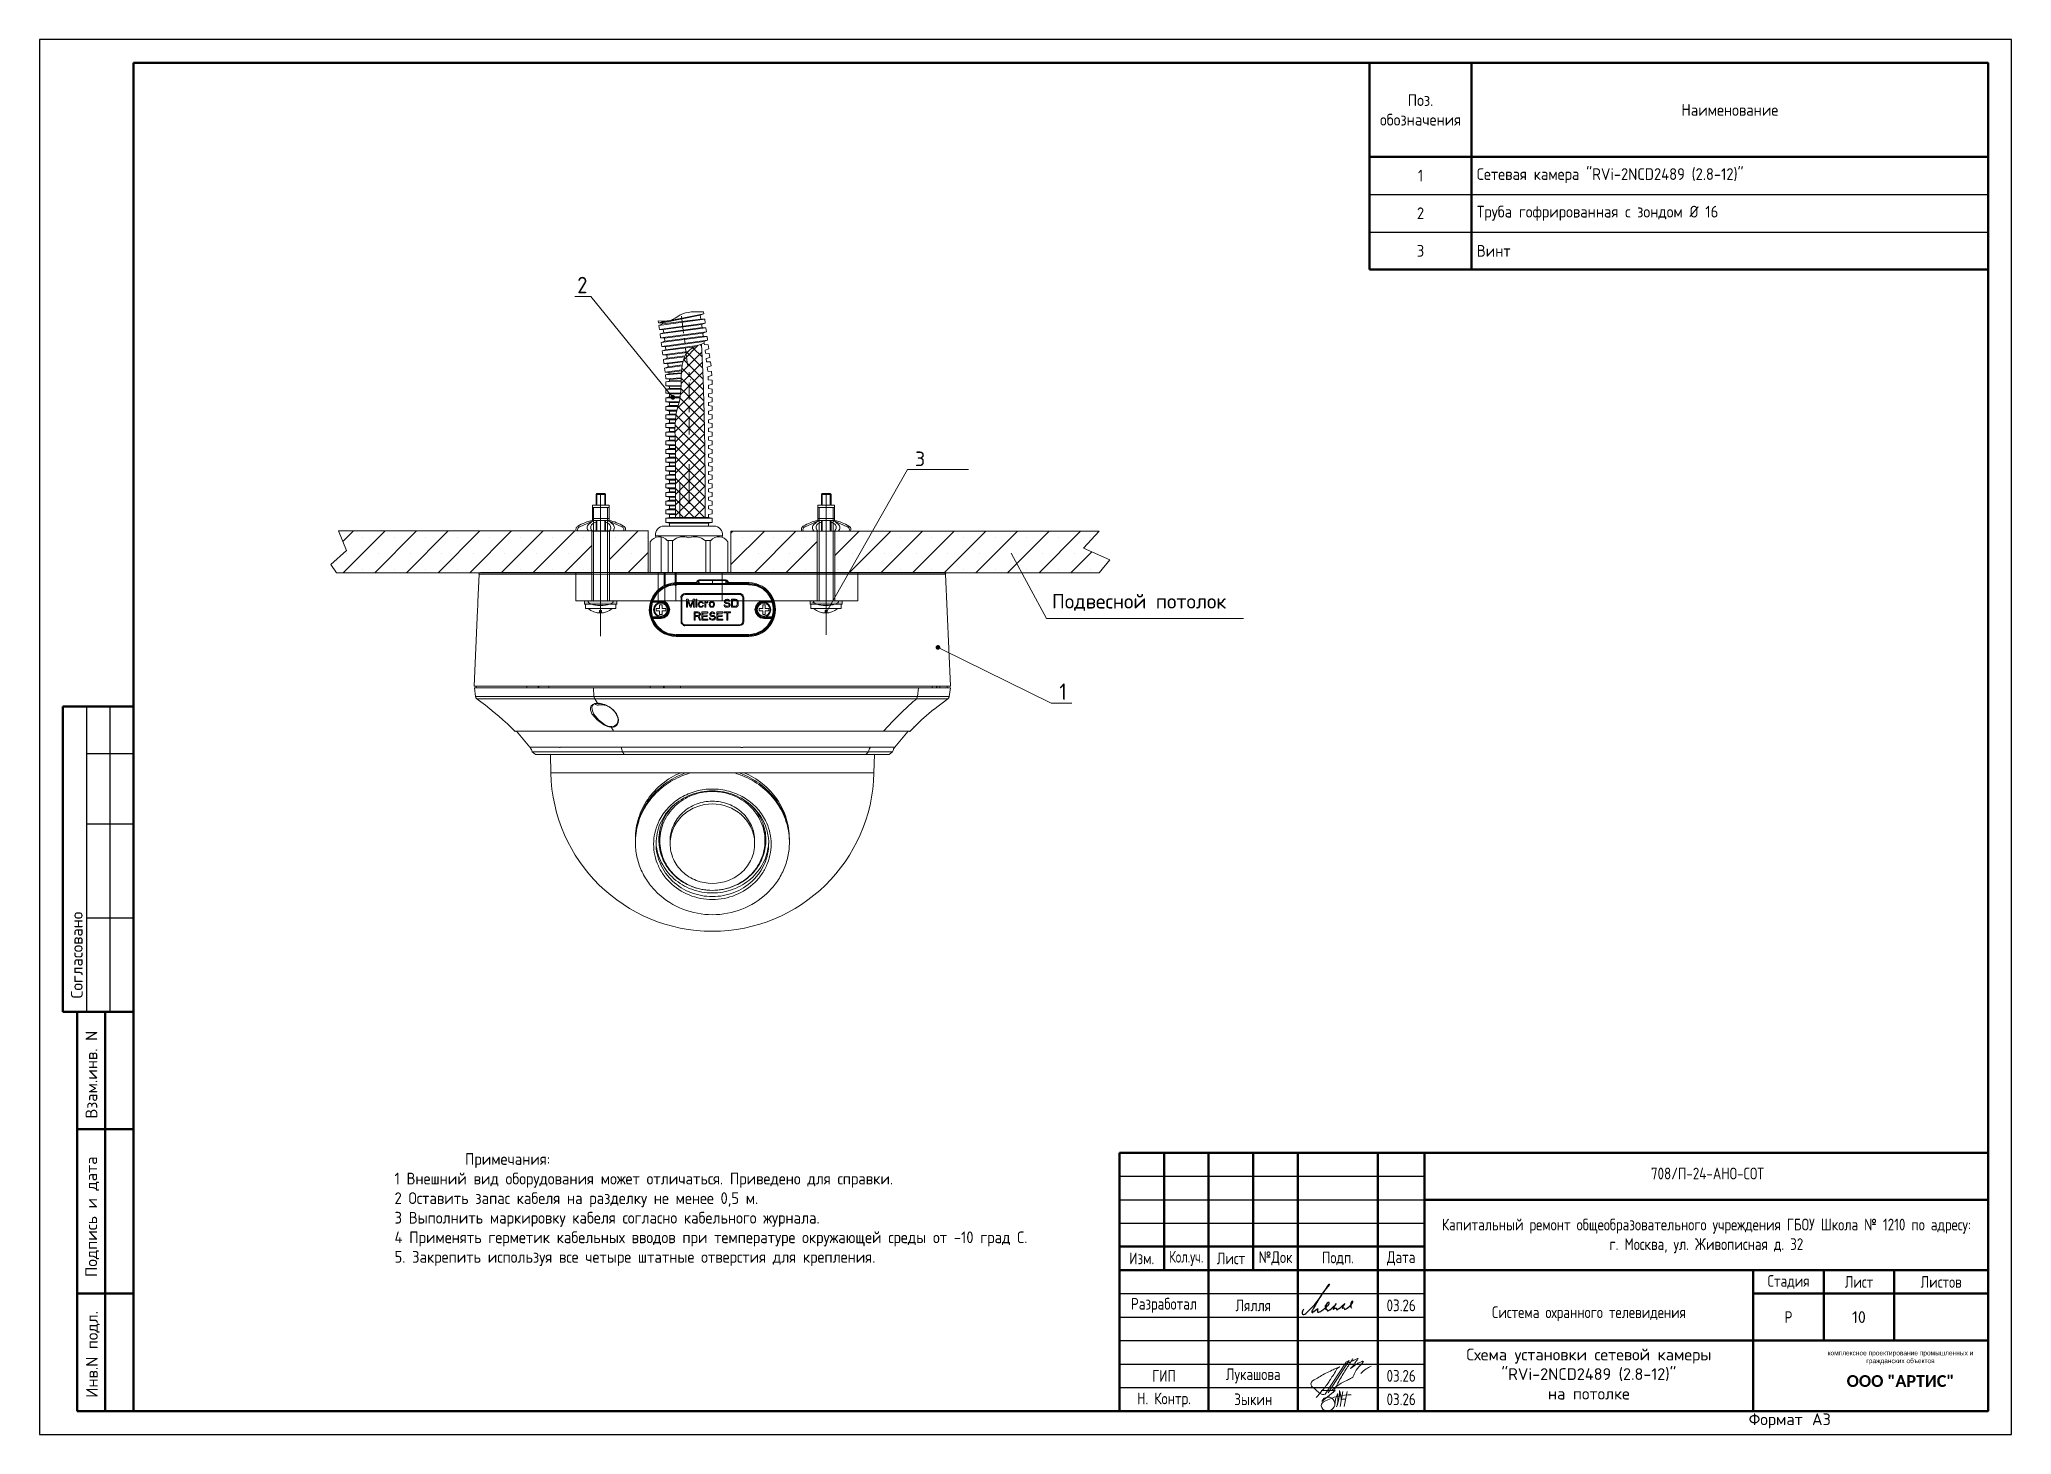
# Model space of a CAD drawing. Header units: millimetres. Extents: x -495897 to 1376592, y -28539 to 470976.
# Drawn here: x 418293 to 460293, y 241521 to 271221 of the extents above; entities that cross this region are included whole.
import ezdxf
from ezdxf import colors
from ezdxf.entities.mleader import LeaderData, LeaderLine
from ezdxf.enums import TextEntityAlignment as Align
from ezdxf.math import Vec2, Vec3

# ---------------------------------------------------------------- set-up
doc = ezdxf.new("R2010")
doc.units = ezdxf.units.MM
for name, color, linetype in [('__НАДПИСИ', 7, 'Continuous'), ('PDF _Сплошная заливка', 7, 'Continuous'), ('PDF _Текст', 7, 'Continuous'), ('Основная', 7, 'Continuous'), ('стена', 20, 'Continuous'), ('Штампы', 7, 'Continuous')]:
    doc.layers.add(name, color=color, linetype=linetype)
for name, color, linetype, lineweight in [('__ФОРМАТ', 7, 'Continuous', 40), ('PDF _Геометрия', 252, 'Continuous', 9), ('Подписи', 7, 'Continuous', 13), ('Текст', 7, 'Continuous', 25), ('Формат', 225, 'Continuous', 30)]:
    doc.layers.add(name, color=color, linetype=linetype, lineweight=lineweight)
doc.layers.add('ОФ_подписи', color=5, linetype='Continuous', lineweight=13, true_color=0x0000ff)
doc.styles.add('GOST 2.304 type A', font='', dxfattribs={"height": 250})
doc.styles.add('ISOCPEUR', font='isocpeur.ttf', dxfattribs={"width": 0.9, "height": 350})
doc.styles.add('PDF ISOCPEUR', font='isocpeur.ttf')
doc.styles.add('RubezhCAD', font='', dxfattribs={"oblique": 10})
doc.styles.add('XREF1$0$Standard', font='isocpeur.ttf')
doc.styles.add('ГОСТ 2.304', font='')
doc.styles.get('GOST 2.304 type A').set_extended_font_data('GOST 2.304 type A')
doc.styles.get('RubezhCAD').set_extended_font_data('GOST type A')
doc.styles.get('ГОСТ 2.304').set_extended_font_data('GOST 2.304 type A')

msp = doc.modelspace()

# ---------------------------------------------------------------- texts
at = {"color": 0, "linetype": 'Continuous', "transparency": 33554687, "insert": (457043.377, 244021.424), "char_height": 250, "width": 1500, "attachment_point": 5, "style": 'PDF ISOCPEUR'}
msp.add_mtext('10', dxfattribs=at)
at = {"layer": 'PDF _Текст', "attachment_point": 7, "style": 'PDF ISOCPEUR'}
for s, insert, char_height in [('3', (436939.233, 262138.594), 310.652), ('Подвесной потолок', (439856.175, 259056.064), 310.65202)]:
    msp.add_mtext(s, dxfattribs=dict(at, insert=insert, char_height=char_height))
at = {"layer": 'Формат', "color": 0, "transparency": 33554687, "insert": (451291.821, 242808.736), "char_height": 250, "width": 7000, "attachment_point": 5, "style": 'ISOCPEUR'}
msp.add_mtext('{\\W1;Схема установки сетевой камеры "RVi-2NCD2489 (2.8-12)"\\Pна потолке}', dxfattribs=at)
at = {"layer": 'Штампы', "insert": (425856.358, 245110.438), "char_height": 250, "width": 18000, "attachment_point": 7, "style": 'ISOCPEUR'}
msp.add_mtext('\\pi1500;Примечания:\\P\\pi0;1 Внешний вид оборудования может отличаться. Приведено для справки.\\P2 Оставить запас кабеля на разделку не менее 0,5 м.\\P3 Выполнить маркировку кабеля согласно кабельного журнала.\\P4 Применять герметик кабельных вводов при температуре окружающей среды от -10 град С.\\P5. Закрепить используя все четыре штатные отверстия для крепления. ', dxfattribs=at)

# ---------------------------------------------------------------- blocks, each defined once
blk = doc.blocks.new('*T1055')
at = {"layer": 'Текст', "color": 0, "lineweight": 50, "transparency": 16777216}
for p, q in [((0, 0), (13175, 0)), ((0, 0), (0, -4400)), ((2175, 0), (2175, -4400)), ((13175, 0), (13175, -4400)), ((0, -2000), (13175, -2000)), ((0, -4400), (13175, -4400))]:
    blk.add_line(p, q, dxfattribs=at)
at = {"layer": 'Текст', "color": 0, "transparency": 16777216}
for p, q in [((0, -2800), (13175, -2800)), ((0, -3600), (13175, -3600))]:
    blk.add_line(p, q, dxfattribs=at)
at = {"layer": 'Текст', "color": 0, "transparency": 16777216, "char_height": 250, "style": 'ISOCPEUR'}
for s, insert, width, attachment_point in [('Поз. обозначения', (1088, -1000), 1952.07, 5), ('Наименование', (7675, -1000), 10776.98, 5), ('1', (1088, -2400), 1952.07, 5), ('{\\C256;Сетевая камера "RVi-2NCD2489 (2.8-12)"}', (2287, -2400), 10776.98, 4), ('2', (1088, -3200), 1952.07, 5), ('{\\C256;Труба гофрированная с зондом Ø 16}', (2287, -3200), 10776.98, 4), ('3', (1088, -4000), 1952.07, 5), ('Винт', (2287, -4000), 10776.98, 4)]:
    blk.add_mtext(s, dxfattribs=dict(at, insert=insert, width=width, attachment_point=attachment_point))
blk = doc.blocks.new('*U1053')
at = {"lineweight": 50}
for p, q in [((5, 155), (20, 155)), ((5, 155), (5, 90)), ((5, 90), (20, 90)), ((8, 5), (8, 90)), ((14, 5), (14, 90)), ((8, 65), (20, 65)), ((8, 30), (20, 30)), ((8, 5), (20, 5))]:
    blk.add_line(p, q, dxfattribs=at)
for p, q in [((10, 155), (10, 90)), ((15, 155), (15, 90)), ((10, 145), (20, 145)), ((10, 130), (20, 130)), ((10, 110), (20, 110))]:
    blk.add_line(p, q)
blk.add_lwpolyline([(0, 0), (420, 0), (420, 297), (0, 297)], close=True)
blk.add_lwpolyline([(20, 292), (415, 292), (415, 5), (20, 5)], close=True, dxfattribs=at)
at = {"style": 'XREF1$0$Standard'}
for s, p in [('Согласовано', (7.95, 102.07)), ('Взам.инв. N', (11.07, 76.61)), ('Подпись и дата', (11.04, 46.36)), ('Инв.N подл.', (11.17, 17.07))]:
    blk.add_text(s, height=2.5, rotation=90, dxfattribs=at).set_placement(p, align=Align.MIDDLE_CENTER)
blk.add_text('Формат', height=2.5, dxfattribs=at).set_placement((364.02, 2))
blk.add_text('А3', height=2.5, dxfattribs=at).set_placement((381.51, 2), align=Align.RIGHT)
for tag, p in [('СОГЛАСОВАНО_ДАТА2', (14.37, 145.56)), ('СОГЛАСОВАНО_ДАТА3', (19.37, 145.56)), ('СОГЛАСОВАНО_ФАМИЛИЯ2', (14.37, 110.56)), ('СОГЛАСОВАНО_ФАМИЛИЯ3', (19.37, 110.56)), ('СОГЛАСОВАНО_ДОЛЖНОСТЬ2', (14.37, 90.56)), ('СОГЛАСОВАНО_ДОЛЖНОСТЬ3', (19.37, 90.56))]:
    blk.add_attdef(tag, p, '', height=2.5, rotation=90, dxfattribs=at)
for tag, p in [('ВЗАМ_ИНВ_НОМЕР', (19.37, 77.5)), ('ИНВ_N_ПОДЛ', (19.37, 17.5))]:
    blk.add_attdef(tag, text='', height=2.5, rotation=90, dxfattribs=at).set_placement(p, align=Align.CENTER)
blk.add_attdef('ИНВ_ДАТА', text='', height=2.5, rotation=90, dxfattribs=at).set_placement((19.37, 63.83), align=Align.RIGHT)
blk = doc.blocks.new('П_Зыкин')
at = {"layer": 'ОФ_подписи', "color": 5, "ltscale": 100, "transparency": 33554687}
for p, q in [((142, 249), (62, -174)), ((102, 37), (218, 37)), ((258, 249), (178, -174))]:
    blk.add_line(p, q, dxfattribs=at)
blk.add_lwpolyline([(-462, 273), (-74, 273), (-446, -30)], dxfattribs=at)
for centre, radius, start, end in [((-271, -94), 186, 314.2393, 159.9348), ((345, -1372), 1523, 88.8758, 117.8788), ((1109, -252), 1204, 158.7593, 174.231), ((-1024, 224), 1068, 337.8144, 2.8859), ((-849, 72), 852, 342.8308, 7.4815), ((-9, 182), 4.48, 8.9691, 155.6551), ((-643, 22), 732, 344.4555, 20.462), ((-318, -169), 151, 108.7568, 173.4251), ((-287, -115), 185, 191.5358, 322.3512)]:
    blk.add_arc(centre, radius, start, end, dxfattribs=at)
blk = doc.blocks.new('П_Лукашова')
at = {"layer": 'ОФ_подписи', "color": 5}
for p, q in [((221, 339), (-221, -339)), ((286, 371), (-156, -307)), ((283, 370), (218, 338))]:
    blk.add_line(p, q, dxfattribs=at)
for points in [[(221, 301), (344, 360), (434, 401), (475, 416), (464, 395), (420, 336), (342, 232), (310, 203), (337, 221), (420, 283), (490, 322), (558, 352), (576, 358), (491, 240), (403, 113), (374, 49), (360, 20)], [(-221, -339), (-276, -344), (-368, -289), (-446, -221), (-505, -166), (-522, -116), (-412, -16), (-295, 56), (-173, 120), (-49, 179), (33, 216), (87, 237), (52, 221), (11, 167), (-59, 51), (-126, -52), (-177, -132), (-256, -231), (-409, -409)], [(360, 20), (294, -18), (203, -65), (91, -124), (-73, -248)], [(366, 415), (236, 213), (85, -37), (-50, -300)], [(530, 102), (646, 199), (748, 254)]]:
    blk.add_spline(points, degree=3, dxfattribs=at)
blk = doc.blocks.new('штамп')
at = {"layer": '__ФОРМАТ', "linetype": 'Continuous', "lineweight": 50}
for p, q in [((531929, 45357), (531929, 50857)), ((531929, 50857), (550429, 50857)), ((532879, 48357), (532879, 50857)), ((533829, 45357), (533829, 50857)), ((534779, 48357), (534779, 50857)), ((535729, 45357), (535729, 50857)), ((537429, 45357), (537429, 50857)), ((538429, 45357), (538429, 50857)), ((550429, 45357), (550429, 50857)), ((538429, 49857), (550429, 49857)), ((531929, 48857), (538429, 48857)), ((531929, 48357), (550429, 48357)), ((545429, 45357), (545429, 48357)), ((546929, 46857), (546929, 48357)), ((548429, 46857), (548429, 48357)), ((545429, 47857), (550429, 47857)), ((538429, 46857), (550429, 46857)), ((531929, 45357), (550429, 45357))]:
    blk.add_line(p, q, dxfattribs=at)
at = {"layer": '__ФОРМАТ', "linetype": 'Continuous', "lineweight": -2}
for p, q in [((531929, 50357), (538429, 50357)), ((531929, 49857), (538429, 49857)), ((531929, 49357), (538429, 49357)), ((531929, 48857), (538429, 48857)), ((531929, 47857), (538429, 47857)), ((531929, 47357), (538429, 47357)), ((531929, 46857), (538429, 46857)), ((538429, 46857), (550429, 46857)), ((531929, 46357), (538429, 46357)), ((531929, 45857), (538429, 45857))]:
    blk.add_line(p, q, dxfattribs=at)
at = {"layer": 'Подписи', "color": 5, "lineweight": 25}
blk.add_lwpolyline([(535847, 47525), (535833, 47500), (535823, 47461), (535824, 47440), (535829, 47423), (535840, 47414), (535857, 47413), (535876, 47421), (535897, 47435), (535917, 47454), (536005, 47539), (536088, 47624), (536142, 47690), (536203, 47776), (536266, 47874), (536323, 47953), (536362, 48009), (536395, 48059), (536405, 48060), (536397, 48045), (536295, 47925), (536205, 47790), (536095, 47603), (536059, 47544), (536038, 47506), (536029, 47485), (536027, 47473), (536027, 47462), (536031, 47457), (536037, 47454), (536045, 47456), (536057, 47466), (536072, 47479), (536107, 47506), (536133, 47525), (536147, 47532), (536152, 47532), (536153, 47529), (536150, 47520), (536147, 47504), (536146, 47491), (536148, 47479), (536150, 47471), (536157, 47465), (536166, 47462), (536178, 47464), (536189, 47469), (536215, 47480), (536240, 47498), (536281, 47529), (536306, 47550), (536324, 47567), (536342, 47582), (536372, 47609), (536388, 47629), (536397, 47646), (536399, 47657), (536398, 47666), (536393, 47671), (536383, 47671), (536372, 47667), (536356, 47653), (536336, 47632), (536323, 47612), (536313, 47599), (536309, 47587), (536310, 47579), (536315, 47575), (536326, 47579), (536335, 47585), (536344, 47592), (536348, 47595), (536352, 47596), (536354, 47595), (536355, 47592), (536349, 47583), (536342, 47575), (536334, 47561), (536326, 47547), (536322, 47538), (536320, 47531), (536321, 47523), (536325, 47519), (536328, 47519), (536333, 47524), (536338, 47527), (536344, 47526), (536346, 47520), (536351, 47508), (536355, 47498), (536359, 47493), (536366, 47491), (536375, 47491), (536385, 47497), (536412, 47513), (536436, 47532), (536466, 47559), (536491, 47583), (536517, 47607), (536529, 47621), (536545, 47642), (536547, 47643), (536546, 47644), (536543, 47644), (536541, 47642), (536538, 47637), (536499, 47577), (536491, 47558), (536482, 47544), (536480, 47535), (536479, 47529), (536481, 47524), (536483, 47522), (536489, 47523), (536494, 47526), (536502, 47532), (536512, 47539), (536522, 47544), (536530, 47548), (536541, 47549), (536547, 47546), (536550, 47541), (536551, 47531), (536552, 47525), (536553, 47521), (536558, 47517), (536562, 47515), (536568, 47515), (536575, 47517), (536583, 47523), (536596, 47533), (536617, 47547), (536636, 47561), (536659, 47583), (536688, 47609), (536702, 47620), (536713, 47630), (536721, 47636), (536727, 47641), (536727, 47643), (536726, 47644), (536723, 47643), (536720, 47638), (536715, 47629), (536693, 47594), (536681, 47575), (536676, 47566), (536674, 47557), (536677, 47551), (536679, 47547), (536684, 47546), (536689, 47549), (536695, 47552), (536700, 47554), (536709, 47554), (536716, 47551), (536717, 47545), (536719, 47535), (536721, 47527), (536725, 47524), (536731, 47520), (536741, 47523), (536747, 47528), (536757, 47534), (536779, 47550), (536809, 47572), (536842, 47600), (536865, 47623), (536880, 47642), (536895, 47664), (536899, 47675), (536901, 47684), (536898, 47689), (536891, 47693), (536881, 47689), (536873, 47682), (536862, 47668), (536856, 47654), (536855, 47638), (536856, 47622), (536856, 47598), (536858, 47583), (536860, 47572), (536864, 47560), (536871, 47551)], dxfattribs=at)
at = {"layer": 'ОФ_подписи'}
for name, p, xscale, yscale, zscale in [('П_Лукашова', (536533, 46057), 1.010226427429054, 1.010226427429054, 1.010226427429054), ('П_Зыкин', (536581, 45585), 0.7621923841183493, 0.7621923841183493, 0.7621923841183493)]:
    blk.add_blockref(name, p, dxfattribs=dict(at, xscale=xscale, yscale=yscale, zscale=zscale))
at = {"transparency": 33554687, "attachment_point": 5, "style": 'ГОСТ 2.304'}
for s, insert, char_height, width in [('{\\fArial|b0|i0|c204|p34;комплексное проектирование промышленных и гражданских объектов}', (548563, 46495), 100, 3372.21), ('{\\fCorbel Light|b1|i0|c204|p34;ООО "АРТИС"}', (548563, 45995), 250, 4171.2)]:
    blk.add_mtext(s, dxfattribs=dict(at, insert=insert, char_height=char_height, width=width))
at = {"layer": '__НАДПИСИ', "lineweight": 9, "ltscale": 2, "style": 'ISOCPEUR', "flags": 1}
blk.add_attdef('NOTATION', (548864, 51134), '', height=250, dxfattribs=at)
at = {"layer": '__НАДПИСИ', "lineweight": 9, "ltscale": 2, "style": 'RubezhCAD', "oblique": 10}
blk.add_attdef('SHEET', text='', height=250, dxfattribs=at).set_placement((547679, 47357), align=Align.MIDDLE_CENTER)
at = {"layer": '__ФОРМАТ', "color": 7, "linetype": 'Continuous', "lineweight": 20, "char_height": 250, "attachment_point": 5, "style": 'GOST 2.304 type A'}
for s, insert, width in [('Капитальный ремонт общеобразовательного учреждения ГБОУ Школа № 1210 по адресу:      \\Pг. Москва, ул. Живописная д. 32', (544429, 49085), 12000), ('\\pi-7.5,l7.5,t7.5;{\\W0.9;\\C256;Кол.уч.}', (533354, 48607), 950)]:
    blk.add_mtext(s, dxfattribs=dict(at, insert=insert, width=width))
for s, insert, width, line_spacing_factor in [('\\pi-7.5,l7.5,t7.5;{\\C256;Изм.}', (532404, 48607), 950, 1.2), ('\\pi-7.5,l7.5,t7.5;{\\C256;Лист}', (534304, 48607), 950, 1.2), ('\\pi-7.5,l7.5,t7.5;{\\C256;№Док}', (535254, 48607), 950, 1.2), ('\\pi-7.5,l7.5,t7.5;{\\C256;Подп.}', (536584, 48607), 1710.72, 1.2), ('\\pi-7.5,l7.5,t7.5;{\\C256;Дата}', (537929, 48607), 1000, 1.2), ('\\pi-7.5,l7.5,t7.5;{\\C256;Стадия}', (546179, 48107), 1500, 1.2), ('\\pi-7.5,l7.5,t7.5;{\\C256;Лист}', (547679, 48107), 1500, 1.2), ('\\pi-7.5,l7.5,t7.5;{\\C256;Листов}', (549429, 48107), 2000, 1.2), ('\\pi-7.5,l7.5,t7.5;{\\C256;Разработал}', (532879, 47607), 1900, 1.2), ('{\\C256;Лялля}', (534779, 47607), 1900, 1.2), ('{\\C256;03.26}', (537929, 47607), 1000, 1.2), ('Система охранного телевидения', (541929, 47427), 6828.82, 0.85), ('\\pi-750,l750,t750;{\\C256;Р}', (546179, 47357), 1500, 1.2), ('\\pi-7.5,l7.5,t7.5;{\\C256;ГИП}', (532879, 46107), 1900, 1.2), ('{\\C256;Лукашова}', (534779, 46107), 1900, 1.2), ('{\\C256;03.26}', (537929, 46107), 1000, 1.2), ('{\\C256;Н. Контр. }', (532879, 45592), 1900, 1.2), ('\\pi-750,l750,t750;{\\C256;Зыкин}', (534779, 45607), 1900, 1.2), ('{\\C256;03.26}', (537929, 45607), 1000, 1.2)]:
    blk.add_mtext(s, dxfattribs=dict(at, insert=insert, width=width, line_spacing_factor=line_spacing_factor))
at = {"layer": 'стена', "color": 18, "true_color": 0x000000, "insert": (543249, 50539), "char_height": 250, "width": 3851.47, "attachment_point": 1, "style": 'GOST 2.304 type A'}
blk.add_mtext('708/П-24-АНО-СОТ', dxfattribs=at)
blk = doc.blocks.new('RVi-2NCD2479 (2.7-13.5) white1')
at = {"layer": 'PDF _Геометрия', "lineweight": 9}
for points in [[(-4968, 0), (-4998, -589)], [(-4968, 0), (4968, 0), (5074, -2386)], [(-4939, 35), (4939, 35)], [(3, -1330), (-773, -1325), (-855, -1319), (-936, -1301), (-1018, -1272), (-1088, -1231), (-1158, -1179), (-1217, -1115), (-1263, -1050), (-1298, -974), (-1333, -869), (-1345, -764), (-1333, -653), (-1304, -549), (-1269, -473), (-1222, -403), (-1164, -338), (-1094, -286), (-1024, -239), (-942, -210), (-861, -193), (-773, -181)], [(-773, -210), (-855, -216), (-931, -239), (-1007, -268), (-1076, -309), (-1141, -362), (-1199, -420), (-1240, -490), (-1275, -560)], [(-773, -204), (773, -204)], [(-277, -210), (-300, -210), (-773, -210)], [(-773, -222), (-773, -210)], [(-662, -467), (-645, -438), (-616, -420), (-586, -414)], [(-341, -193), (-312, -193), (-295, -193)], [(-289, -134), (-300, -140), (-306, -128), (-289, -123)], [(-295, -187), (-301, -140)], [(-283, -198), (3, -198), (283, -198), (3, -198), (-283, -198), (-295, -193), (-300, -198), (-283, -198), (-289, -134)], [(-295, -193), (-295, -187)], [(-289, -122), (-289, -134), (3, -134)], [(-289, -123), (3, -123)], [(-283, -198), (-283, -198)], [(277, -210), (-277, -210)], [(3, -198), (3, -123), (289, -123), (306, -128)], [(3, -134), (289, -134), (283, -198)], [(773, -210), (318, -210), (277, -210)], [(283, -198), (283, -198)], [(301, -140), (295, -193)], [(295, -193), (306, -193)], [(341, -193), (300, -140)], [(306, -193), (341, -193)], [(773, -181), (773, -198)], [(773, -198), (855, -204), (937, -222), (1012, -257), (1088, -298), (1152, -350), (1205, -408), (1252, -478), (1287, -554)], [(1275, -560), (1240, -490), (1199, -420), (1141, -362), (1077, -309), (1006, -268), (931, -239), (855, -216), (773, -210)], [(-5003, -759), (-5074, -2386)], [(-4998, -589), (-4998, -671), (-5003, -759)], [(-5003, -759), (-5003, -759)], [(-1292, -939), (-1316, -852), (-1327, -753), (-1316, -659), (-1292, -572)], [(-1263, -531), (-1275, -543), (-1263, -513)], [(-1275, -543), (-1275, -543)], [(-1275, -560), (-1269, -566), (-1252, -566), (-1100, -566)], [(-1275, -572), (-1275, -560)], [(-1275, -560), (-1275, -560)], [(-1263, -578), (-1263, -578)], [(-1263, -584), (-1263, -584)], [(-1263, -584), (-1263, -589)], [(-1123, -729), (-1199, -729)], [(-1199, -729), (-1199, -782)], [(-1199, -782), (-1123, -782)], [(-1071, -654), (-1123, -654)], [(-1123, -654), (-1123, -729)], [(-1123, -782), (-1123, -858)], [(-1071, -729), (-1071, -653)], [(-995, -729), (-1071, -729)], [(-1071, -782), (-995, -782)], [(-1071, -858), (-1071, -782)], [(-995, -782), (-995, -729)], [(-651, -1009), (-668, -1009), (-668, -496)], [(-516, -531), (-551, -531)], [(-551, -706), (-551, -531)], [(-528, -566), (-528, -706), (-551, -706)], [(-476, -706), (-528, -566)], [(-464, -683), (-516, -531)], [(-452, -706), (-475, -706)], [(-411, -531), (-464, -683)], [(-400, -566), (-452, -706)], [(-376, -531), (-411, -531)], [(-376, -531), (-376, -706), (-400, -706)], [(-400, -706), (-400, -566)], [(-300, -805), (-388, -805)], [(-388, -980), (-388, -805)], [(-300, -823), (-365, -823)], [(-365, -881), (-365, -823)], [(-330, -531), (-347, -531)], [(-330, -531), (-330, -548), (-347, -548)], [(-347, -548), (-347, -531)], [(-330, -589), (-347, -589)], [(-330, -589), (-330, -706), (-347, -706)], [(-347, -706), (-347, -589)], [(-295, -607), (-301, -624)], [(-295, -683), (-301, -665)], [(-289, -829), (-301, -823)], [(-300, -624), (-300, -648)], [(-300, -665), (-300, -648)], [(-283, -811), (-300, -805)], [(-283, -601), (-295, -607)], [(-283, -689), (-295, -683)], [(-283, -834), (-289, -829)], [(-277, -595), (-283, -601)], [(-277, -619), (-283, -624)], [(-283, -654), (-283, -642), (-283, -624)], [(-277, -671), (-283, -654)], [(-277, -694), (-283, -689)], [(-271, -823), (-283, -811)], [(-277, -846), (-283, -834)], [(-265, -589), (-277, -595)], [(-265, -607), (-277, -619)], [(-265, -683), (-277, -671)], [(-265, -700), (-277, -694)], [(-260, -834), (-271, -823)], [(-248, -689), (-266, -683)], [(-242, -589), (-265, -589)], [(-260, -607), (-265, -607)], [(-242, -706), (-265, -700)], [(-248, -601), (-260, -607)], [(-254, -846), (-260, -834)], [(-219, -607), (-248, -601)], [(-219, -683), (-248, -689)], [(-219, -589), (-242, -589)], [(-219, -700), (-242, -706)], [(-96, -805), (-225, -805)], [(-225, -980), (-225, -805)], [(-201, -595), (-219, -589)], [(-213, -613), (-219, -607)], [(-213, -677), (-219, -683)], [(-201, -694), (-219, -700)], [(-207, -624), (-213, -613)], [(-207, -665), (-213, -677)], [(-195, -607), (-190, -624), (-207, -624)], [(-195, -683), (-190, -665), (-207, -665)], [(-195, -607), (-201, -595)], [(-195, -683), (-201, -694)], [(-96, -805), (-96, -829), (-201, -829)], [(-108, -875), (-201, -875), (-201, -829)], [(-143, -589), (-161, -589)], [(-143, -630), (-143, -706), (-161, -706)], [(-160, -706), (-160, -589)], [(-143, -607), (-143, -589)], [(-137, -601), (-143, -607)], [(-131, -619), (-143, -630)], [(-125, -595), (-137, -601)], [(-120, -607), (-131, -619)], [(-114, -589), (-125, -595)], [(-96, -589), (-96, -607), (-120, -607)], [(-96, -589), (-114, -589)], [(-61, -624), (-67, -636)], [(-67, -654), (-67, -636)], [(-61, -677), (-67, -654)], [(-55, -601), (-61, -613)], [(-61, -613), (-61, -624)], [(-55, -689), (-61, -677)], [(-44, -595), (-55, -601)], [(-44, -694), (-55, -689)], [(-50, -834), (-55, -846)], [(-44, -624), (-50, -636)], [(-50, -654), (-50, -636)], [(-44, -665), (-50, -653)], [(-38, -817), (-50, -834)], [(-38, -589), (-44, -595)], [(-38, -613), (-44, -624)], [(-38, -677), (-44, -665)], [(-38, -700), (-44, -694)], [(-26, -589), (-38, -589)], [(-32, -607), (-38, -613)], [(-32, -683), (-38, -677)], [(-26, -706), (-38, -700)], [(-20, -811), (-38, -817)], [(-20, -601), (-32, -607)], [(-20, -689), (-32, -683)], [(-20, -834), (-32, -840)], [(3, -589), (-26, -589)], [(3, -706), (-26, -706)], [(-3, -601), (-20, -601)], [(-3, -689), (-20, -689)], [(-9, -805), (-20, -811)], [(-9, -829), (-20, -834)], [(9, -805), (-9, -805)], [(15, -829), (-9, -829)], [(9, -607), (-3, -601)], [(9, -683), (-3, -689)], [(20, -589), (3, -589)], [(20, -700), (3, -706)], [(20, -613), (9, -607)], [(20, -677), (9, -683)], [(26, -811), (9, -805)], [(20, -834), (15, -829)], [(26, -595), (20, -589)], [(26, -624), (20, -613)], [(26, -665), (20, -677)], [(26, -694), (20, -700)], [(32, -840), (20, -834)], [(32, -601), (26, -595)], [(26, -653), (26, -636), (26, -624)], [(26, -654), (26, -665)], [(32, -689), (26, -694)], [(44, -823), (26, -811)], [(38, -613), (32, -601)], [(38, -677), (32, -689)], [(50, -834), (55, -846), (32, -846)], [(44, -624), (38, -613)], [(44, -654), (38, -677)], [(44, -653), (44, -636), (44, -624)], [(50, -834), (44, -823)], [(225, -829), (225, -805), (96, -805)], [(96, -805), (96, -980)], [(225, -829), (114, -829)], [(114, -829), (114, -875)], [(266, -654), (248, -654)], [(248, -671), (248, -654)], [(260, -689), (248, -671)], [(388, -823), (388, -805), (254, -805)], [(254, -805), (254, -823)], [(306, -980), (306, -823), (254, -823)], [(277, -543), (260, -560)], [(260, -560), (260, -572)], [(260, -572), (260, -589)], [(260, -601), (260, -589)], [(277, -619), (260, -601)], [(277, -700), (260, -688)], [(271, -665), (265, -653)], [(283, -677), (271, -665)], [(289, -537), (277, -543)], [(283, -566), (277, -578)], [(277, -578), (277, -584)], [(283, -595), (277, -583)], [(289, -624), (277, -618)], [(324, -706), (295, -706), (277, -700)], [(295, -560), (283, -566)], [(295, -601), (283, -595)], [(324, -683), (295, -683), (283, -677)], [(306, -531), (289, -537)], [(306, -624), (289, -624)], [(306, -554), (295, -560)], [(306, -607), (295, -601)], [(324, -531), (306, -531)], [(324, -554), (306, -554)], [(324, -607), (306, -607)], [(324, -624), (306, -624)], [(330, -823), (330, -980), (306, -980)], [(341, -537), (324, -531)], [(336, -560), (324, -554)], [(341, -607), (324, -607)], [(341, -630), (324, -624)], [(341, -677), (324, -683)], [(341, -700), (324, -706)], [(388, -823), (330, -823)], [(341, -566), (336, -560)], [(353, -548), (341, -537)], [(347, -572), (341, -566)], [(359, -619), (341, -607)], [(347, -636), (341, -630)], [(347, -671), (341, -677)], [(359, -694), (341, -700)], [(365, -560), (371, -572), (347, -572)], [(359, -659), (359, -648), (347, -636)], [(359, -659), (347, -671)], [(365, -560), (353, -548)], [(371, -630), (359, -618)], [(371, -677), (359, -694)], [(376, -665), (376, -648), (371, -630)], [(376, -665), (371, -677)], [(493, -531), (406, -531)], [(406, -531), (406, -706)], [(493, -706), (406, -706)], [(493, -554), (429, -554)], [(429, -554), (429, -683)], [(493, -683), (429, -683)], [(511, -537), (493, -531)], [(505, -560), (493, -554)], [(505, -677), (493, -683)], [(511, -700), (493, -706)], [(516, -566), (505, -560)], [(516, -671), (505, -677)], [(522, -543), (511, -537)], [(522, -694), (511, -700)], [(522, -578), (516, -566)], [(522, -659), (516, -671)], [(540, -560), (522, -543)], [(522, -578), (528, -589), (528, -648)], [(528, -648), (522, -659)], [(540, -677), (522, -694)], [(546, -572), (540, -560)], [(546, -665), (540, -677)], [(546, -572), (551, -589), (551, -648)], [(551, -648), (546, -665)], [(1094, -934), (1100, -945), (1024, -928), (966, -887), (925, -829), (907, -753), (925, -683), (966, -618), (1024, -578), (1100, -566), (1263, -566), (1269, -566)], [(1094, -934), (1030, -916), (972, -881), (931, -823), (919, -753), (931, -689), (972, -630), (1030, -589), (1094, -578), (1252, -578), (1263, -578)], [(1071, -729), (995, -729)], [(995, -729), (995, -782)], [(995, -782), (1071, -782)], [(1123, -654), (1071, -654)], [(1071, -654), (1071, -729)], [(1071, -782), (1071, -858)], [(1123, -729), (1123, -653)], [(1199, -729), (1123, -729)], [(1123, -782), (1199, -782)], [(1123, -858), (1123, -782)], [(1199, -782), (1199, -729)], [(1269, -566), (1263, -578), (1275, -572)], [(1263, -578), (1263, -578)], [(1269, -589), (1263, -583)], [(1263, -584), (1263, -584)], [(1269, -566), (1275, -560)], [(1269, -595), (1281, -595)], [(1275, -543), (1275, -543)], [(1275, -572), (1275, -560)], [(1275, -560), (1275, -560)], [(1275, -572), (1275, -572)], [(-802, -1313), (-954, -1284), (-1094, -1208), (-1205, -1103), (-1287, -969)], [(-1269, -910), (-1281, -916)], [(-1281, -916), (-1281, -916)], [(-1281, -916), (-1281, -922)], [(-1281, -922), (-1281, -928), (-1275, -939)], [(-1275, -939), (-1263, -928), (-1275, -934)], [(-1275, -934), (-1275, -939)], [(-1275, -939), (-1275, -939)], [(-1275, -939), (-1275, -951)], [(-1275, -951), (-1275, -951)], [(-1275, -969), (-1275, -969)], [(-1263, -980), (-1275, -969)], [(-1275, -969), (-1263, -980)], [(-1263, -928), (-1269, -939)], [(-1263, -928), (-1263, -928)], [(-1263, -928), (-1263, -928)], [(-1123, -858), (-1071, -858)], [(-616, -1085), (-662, -1044), (-668, -1009)], [(581, -1079), (586, -1091), (-586, -1091)], [(-365, -899), (-365, -980), (-388, -980)], [(-300, -881), (-365, -881)], [(-306, -899), (-365, -899)], [(-277, -980), (-306, -899)], [(-289, -875), (-301, -881)], [(-283, -869), (-289, -875)], [(-283, -869), (-277, -858), (-277, -846)], [(-271, -887), (-283, -893)], [(-283, -893), (-254, -980), (-277, -980)], [(-260, -869), (-271, -887)], [(-260, -869), (-254, -864), (-254, -846)], [(-96, -957), (-96, -980), (-225, -980)], [(-108, -875), (-108, -899), (-201, -899)], [(-201, -957), (-201, -899)], [(-96, -957), (-201, -957)], [(-44, -928), (-67, -928)], [(-61, -945), (-67, -928)], [(-50, -963), (-61, -945)], [(-55, -864), (-55, -846)], [(-50, -875), (-55, -864)], [(-38, -893), (-50, -875)], [(-32, -974), (-50, -963)], [(-44, -939), (-44, -928)], [(-32, -951), (-44, -939)], [(-20, -899), (-38, -893)], [(-32, -840), (-32, -852)], [(-32, -858), (-32, -852)], [(-32, -869), (-32, -858)], [(-20, -875), (-32, -869)], [(-15, -957), (-32, -951)], [(-15, -980), (-32, -974)], [(-9, -881), (-20, -875)], [(-9, -899), (-20, -899)], [(15, -957), (-15, -957)], [(15, -980), (-15, -980)], [(15, -881), (-9, -881)], [(15, -899), (-9, -899)], [(32, -881), (15, -881)], [(26, -904), (15, -899)], [(26, -951), (15, -957)], [(32, -974), (15, -980)], [(38, -910), (26, -904)], [(38, -945), (26, -951)], [(32, -846), (32, -840)], [(44, -893), (32, -881)], [(44, -969), (32, -974)], [(44, -934), (44, -922), (38, -910)], [(44, -934), (38, -945)], [(61, -904), (44, -893)], [(61, -951), (44, -969)], [(67, -939), (67, -922), (61, -904)], [(67, -939), (61, -951)], [(225, -980), (96, -980)], [(207, -899), (207, -875), (114, -875)], [(207, -899), (114, -899), (114, -957)], [(225, -980), (225, -957), (114, -957)], [(1287, -969), (1205, -1103), (1094, -1208), (954, -1284), (802, -1313)], [(1071, -858), (1123, -858)], [(1275, -951), (1269, -945), (1252, -945), (1100, -945)], [(1263, -928), (1263, -922)], [(1263, -928), (1263, -928)], [(1263, -934), (1263, -928)], [(1269, -945), (1263, -934)], [(1263, -934), (1263, -934)], [(1263, -998), (1275, -969), (1263, -980)], [(1275, -951), (1275, -951)], [(1275, -969), (1275, -969)], [(-773, -1325), (-773, -1313)], [(773, -1313), (773, -1325), (3, -1330)], [(5074, -2387), (-5073, -2387)], [(5068, -2422), (-5068, -2422)], [(-5068, -2422), (-5044, -2608)], [(-5044, -2608), (-4712, -2608), (-3370, -2608), (-2524, -2608), (1969, -2608), (2179, -2608), (4367, -2608), (4391, -2422)], [(-5033, -2422), (-5033, -2386)], [(-3953, -2422), (-3953, -2386)], [(-3708, -2387), (-3708, -2422)], [(-3696, -2387), (-3696, -2422)], [(-3486, -2387), (-3486, -2422)], [(-2535, -2422), (-2524, -2608)], [(-1322, -2387), (-1322, -2422)], [(-1042, -2387), (-1042, -2422)], [(-1030, -2387), (-1030, -2422)], [(-680, -2422), (-680, -2386)], [(4367, -2608), (4799, -2608), (5044, -2608), (5068, -2422)], [(4677, -2422), (4677, -2386)], [(4776, -2387), (4776, -2422)], [(4782, -2387), (4782, -2422)], [(4846, -2387), (4846, -2422)], [(4998, -2422), (4998, -2386)], [(-5044, -2608), (-5038, -2614), (-5038, -2620), (-5038, -2632), (-5033, -2637), (-5027, -2643), (-5021, -2649), (-5015, -2655), (-4934, -2719)], [(5015, -2655), (4344, -2655), (-5015, -2655)], [(-4933, -2719), (-4834, -2789), (-4741, -2865), (-4648, -2947), (-4548, -3022), (-4461, -3104), (-4367, -3186), (-4280, -3273), (-4210, -3343)], [(-2150, -3244), (-2144, -3262), (-2232, -3244), (-2314, -3209), (-2454, -3104), (-2512, -3040), (-2564, -2970), (-2594, -2888), (-2594, -2847), (-2582, -2801), (-2547, -2772), (-2506, -2754)], [(-2570, -2836), (-2570, -2836)], [(-2506, -2655), (-2524, -2608)], [(-2442, -2754), (-2448, -2748), (-2506, -2655)], [(-2442, -2754), (-2442, -2754)], [(-2273, -2783), (-2185, -2830), (-2109, -2894), (-2045, -2970), (-2004, -3057), (-1999, -3104), (-2004, -3163), (-2034, -3215), (-2086, -3250), (-2144, -3262)], [(4344, -2655), (4367, -2608)], [(4455, -3104), (4718, -2877)], [(4893, -2748), (5015, -2655), (5021, -2649), (5027, -2643), (5033, -2637), (5038, -2632), (5038, -2620), (5044, -2614), (5044, -2608)], [(-4198, -3343), (4198, -3343)], [(-4169, -3343), (-3889, -3682), (-3877, -3688), (-3871, -3705), (-3860, -3723), (-3854, -3734), (-3848, -3752), (-3842, -3769), (-3837, -3781)], [(-2010, -3087), (-2010, -3087)], [(3837, -3781), (3323, -3781), (3411, -3781), (3492, -3781), (3562, -3781), (3626, -3781), (3679, -3781), (3731, -3781), (3766, -3781), (3801, -3781), (3819, -3781), (3837, -3781), (3842, -3769), (3848, -3752), (3854, -3734), (3860, -3717), (3872, -3705), (3877, -3688), (3889, -3682), (4169, -3343)], [(4169, -3343), (4210, -3343)], [(4309, -3244), (4455, -3104)], [(-3854, -3682), (-3889, -3682)], [(-3889, -3682), (-3889, -3682)], [(-3848, -3682), (-3854, -3682)], [(-3848, -3682), (-3848, -3682)], [(-2938, -3682), (-3241, -3682)], [(-2926, -3682), (-2932, -3682), (-2938, -3682)], [(-2915, -3682), (-2926, -3682)], [(-2179, -3682), (-2915, -3682)], [(-2179, -3682), (-1946, -3682), (-750, -3682)], [(-1946, -3682), (-744, -3682)], [(-1917, -3781), (-1946, -3682)], [(-656, -3682), (-744, -3682)], [(-172, -3682), (-645, -3682), (-656, -3682)], [(-137, -3682), (-172, -3682)], [(2471, -3682), (2471, -3682)], [(3247, -3682), (2553, -3682), (2524, -3682), (2494, -3682), (2483, -3682)], [(3329, -3682), (3247, -3682)], [(3323, -3781), (3341, -3729), (3364, -3682)], [(3329, -3682), (3364, -3682), (3813, -3682)], [(3819, -3682), (3813, -3682), (3364, -3682)], [(3825, -3682), (3819, -3682)], [(3831, -3682), (3825, -3682)], [(3825, -3682), (3825, -3682)], [(3883, -3682), (3831, -3682)], [(3883, -3682), (3883, -3682)], [(3889, -3682), (3883, -3682)], [(3889, -3682), (3889, -3682)], [(3889, -3682), (3889, -3682)], [(-3562, -3781), (-3685, -3781), (-3731, -3781), (-3772, -3781), (-3801, -3781), (-3825, -3781), (-3836, -3781)], [(-3171, -3781), (-3836, -3781)], [(-3836, -3781), (-3766, -3839)], [(-3766, -3839), (3766, -3839), (3837, -3781)], [(-3411, -3781), (-3492, -3781), (-3562, -3781)], [(-3440, -4230), (-3451, -3839)], [(-732, -3781), (-1088, -3781), (-1263, -3781), (-1432, -3781), (-1602, -3781), (-1759, -3781), (-1917, -3781), (-2086, -3781), (-2162, -3781), (-2267, -3781), (-2366, -3781), (-2506, -3781), (-2640, -3781), (-2774, -3781), (-2897, -3781), (-3014, -3781), (-3125, -3781), (-3224, -3781), (-3411, -3781)], [(-3154, -3781), (-3171, -3781)], [(-2162, -3781), (-2267, -3781), (-3154, -3781)], [(-2162, -3781), (-1917, -3781), (487, -3781), (3323, -3781), (3230, -3781), (3130, -3781), (3025, -3781), (2909, -3781), (2786, -3781), (2658, -3781), (2518, -3781), (2378, -3781)], [(-1882, -3839), (-1917, -3781)], [(546, -3781), (365, -3781), (178, -3781), (-3, -3781), (-190, -3781), (-371, -3781), (-551, -3781), (-732, -3781)], [(2378, -3781), (2080, -3781), (1923, -3781), (1765, -3781), (1596, -3781), (1427, -3781), (1258, -3781), (1082, -3781), (907, -3781), (726, -3781), (546, -3781)], [(3265, -3839), (3323, -3781)], [(3837, -3781), (3837, -3781)]]:
    blk.add_lwpolyline(points, dxfattribs=at)
for points in [[(-1287, -554), (-1211, -420), (-1100, -303), (-960, -233), (-806, -200, -0.016898), (-773, -198), (-773, -181), (-353, -181)], [(773, -210), (773, -222), (750, -222), (-773, -222), (-925, -245), (-1059, -309), (-1176, -408), (-1257, -537, 0.013849), (-1269, -566), (-1263, -578)], [(-1257, -513), (-1263, -513, -0.285478), (-773, -210), (-773, -198), (-353, -198), (-300, -198)], [(586, -414), (581, -432), (-581, -432), (-586, -414), (586, -414, -0.041005), (597, -415, -0.044827), (610, -420), (645, -438), (662, -467), (668, -496)], [(301, -198), (295, -193), (283, -198), (301, -198), (353, -198), (773, -198), (773, -210, -0.285202), (1257, -513), (1263, -513), (1275, -543), (1263, -531), (1275, -543, -0.204168), (1275, -969), (1263, -980)], [(289, -123), (289, -134), (301, -140), (306, -128), (353, -181), (773, -181, -1.000052), (773, -1325)], [(1263, -567, 0.015774), (1252, -531), (1176, -408), (1071, -315), (942, -251), (802, -228, 0.014308), (772, -228)], [(-1263, -531), (-1278, -542, 0.204168), (-1275, -969), (-1263, -998), (-1257, -998)], [(-1097, -916, 1.000125), (-1094, -595), (-1269, -595), (-1281, -595), (-1281, -589), (-1281, -584), (-1281, -578), (-1275, -572), (-1275, -578), (-1263, -584), (-1094, -584, -1.000273), (-1094, -928), (-1263, -928), (-1252, -934), (-1094, -934), (-1030, -916), (-971, -881), (-931, -823), (-919, -753), (-931, -688), (-971, -630), (-1030, -589), (-1094, -578), (-1263, -578), (-1275, -572)], [(-1094, -595), (-1094, -578), (-1100, -566), (-1024, -578), (-966, -618), (-925, -683), (-907, -753), (-925, -829), (-966, -887), (-1024, -928), (-1100, -945), (-1263, -945), (-1269, -945, 0.017891), (-1252, -980), (-1176, -1097), (-1071, -1196), (-942, -1260), (-802, -1284)], [(-668, -469, 0.051677), (-673, -485, 0.045873), (-674, -499)], [(-584, -1079, -0.414033), (-651, -1009), (-651, -496), (-668, -496)], [(668, -1009), (651, -1009), (651, -496), (668, -496), (668, -1009, -0.031988), (667, -1024, -0.062379), (662, -1044), (645, -1068), (616, -1085), (586, -1091)], [(1100, -566), (1094, -578), (1094, -595), (1269, -595, -0.154804), (1268, -913)], [(1292, -572), (1316, -659), (1327, -753), (1316, -852), (1292, -939, -0.013461), (1281, -965)], [(1257, -998), (1263, -998, -0.285202), (773, -1301), (773, -1313), (3, -1313), (-773, -1313), (-773, -1301), (-855, -1295), (-931, -1272), (-1006, -1243), (-1077, -1202), (-1141, -1150), (-1199, -1091), (-1240, -1021), (-1275, -951), (-1269, -945)], [(-1100, -945), (-1094, -934), (-1094, -910), (-1269, -910, -0.007461), (-1269, -916), (-1263, -928)], [(1281, -916), (1281, -922), (1281, -928), (1281, -934), (1275, -939), (1275, -934), (1263, -928), (1275, -939), (1275, -951, -0.004866), (1269, -969), (1187, -1103), (1071, -1208), (931, -1278), (773, -1301), (773, -1284), (-744, -1284), (-773, -1284), (-773, -1301, -0.285169), (-1265, -998)], [(-622, -1090, 0.067106), (-602, -1096, 0.039016), (-589, -1097)], [(645, -1012, -0.414033), (581, -1079), (-581, -1079), (-586, -1091)], [(802, -1284), (942, -1255), (1071, -1190), (1176, -1097), (1252, -974, 0.018514), (1263, -945)], [(-2494, -2754), (-2465, -2748, -0.01716), (-2451, -2748)], [(-2428, -2749, -0.013539), (-2410, -2751, -0.007305), (-2395, -2754), (-2343, -2760)], [(-2281, -2789, 0.004641), (-2299, -2783, 0.021769), (-2343, -2766)], [(4341, -2662, 0.004731), (4257, -2731), (4047, -2923), (3842, -3128), (3644, -3343), (3632, -3343)], [(4718, -2883, -0.004149), (4782, -2830), (4893, -2748)], [(-4201, -3349, -0.197603), (-4210, -3343), (-4192, -3343), (-4175, -3343), (-4134, -3343), (-2098, -3343), (330, -3343), (4169, -3343)], [(-2150, -3262, -0.003567), (-2103, -3343), (-2098, -3343)], [(4195, -3349, 0.200825), (4210, -3343), (4233, -3320), (4292, -3262)], [(-3257, -3682, 0.018222), (-3270, -3682), (-3615, -3682), (-3842, -3682), (-3848, -3682)], [(609, -3682, 0.015254), (575, -3682), (540, -3682), (-137, -3682)], [(607, -3688, 0.004716), (627, -3688, 0.010101), (648, -3688)], [(2471, -3682), (2244, -3682), (2104, -3682), (2061, -3682, 0.024765), (2045, -3682), (1432, -3682), (651, -3682)], [(3439, -4232, -0.980199), (-3440, -4230), (3440, -4230), (3451, -3839)]]:
    blk.add_lwpolyline(points, format="xyb", dxfattribs=at)
for points in [[(-353, -198), (-341, -193), (-353, -181)], [(353, -181), (341, -193), (353, -198)], [(773, -1301), (-773, -1301)], [(-2284, -2783), (-2430, -2783)], [(4309, -3244), (4292, -3262), (4292, -3256), (4297, -3250), (4303, -3250)]]:
    blk.add_lwpolyline(points, close=True, dxfattribs=at)
for points in [[(1275, -572), (1281, -583), (1281, -589), (1285, -593, -0.154361), (1281, -916), (1269, -910), (1094, -910), (1094, -934), (1263, -928), (1091, -928, -1.000273), (1094, -584), (1263, -584), (1275, -578)], [(-2570, -2836, -0.296372), (-2500, -2760), (-2489, -2754), (-2471, -2754), (-2454, -2754), (-2442, -2754), (-2424, -2754), (-2401, -2754), (-2384, -2754), (-2360, -2760), (-2337, -2766), (-2319, -2772), (-2296, -2777), (-2273, -2789), (-2255, -2795), (-2232, -2807), (-2209, -2818), (-2191, -2830), (-2168, -2847), (-2150, -2859), (-2133, -2877), (-2115, -2894), (-2098, -2912), (-2080, -2929), (-2063, -2953), (-2051, -2970), (-2039, -2993), (-2028, -3017), (-2022, -3040), (-2016, -3057), (-2010, -3081), (-2010, -3087), (-2016, -3145), (-2045, -3198), (-2092, -3233), (-2150, -3244), (-2226, -3233), (-2296, -3198), (-2424, -3104), (-2524, -2982), (-2553, -2912)], [(-2500, -2764, 0.180604), (-2433, -2789, -0.180604)]]:
    blk.add_lwpolyline(points, format="xyb", close=True, dxfattribs=at)
at = {"layer": 'PDF _Геометрия', "lineweight": 13}
for points in [[(-672, -4226, 0.069833), (-1068, -4462, 0.072127), (-1377, -4794, 0.074484), (-1573, -5195, 0.075842), (-1640, -5632)], [(-460, -4230, 0.036126), (-694, -4313, 0.067907), (-1075, -4546, 0.070006), (-1374, -4868, 0.071943), (-1567, -5255, 0.073307), (-1639, -5676, 0.006695), (-1640, -5709, 0.052025), (-1608, -6010, 0.051434), (-1515, -6299)], [(-1639, -5654, -0.009932), (-1639, -5632, -0.072321), (-1565, -5217, -0.071468), (-1374, -4836, -0.069042), (-1081, -4518, -0.067009), (-707, -4286, -0.022549), (-571, -4232), (-568, -4231)], [(-1515, -6299, 0.050121), (-1363, -6565, 0.049576), (-1159, -6799, 0.09552), (-628, -7133, 0.092689), (0, -7250, 0.092689), (628, -7133, 0.095614), (1159, -6799, 0.049862), (1363, -6565, 0.050424), (1515, -6299, 0.051434), (1608, -6010, 0.05239), (1640, -5709, 0.006695), (1639, -5676, 0.07381), (1567, -5255, 0.071965), (1374, -4868, 0.070006), (1075, -4546, 0.067647), (694, -4313, 0.036818), (460, -4230)], [(-1199, -5685, 0.0129), (-1197, -5736, -0.052102), (-1177, -5518, -0.052289), (-1109, -5307, -0.051084), (-998, -5112, -0.049732), (-849, -4942, -0.095607), (-460, -4698, -0.092402), (0, -4612, -0.092365), (460, -4697, -0.095796), (849, -4942, -0.050102), (998, -5112, -0.051761), (1109, -5307, -0.051213), (1177, -5518, -0.05212), (1200, -5737, 0.010824), (1200, -5685)], [(672, -4226, -0.070117), (1068, -4462, -0.072454), (1377, -4794, -0.074719), (1572, -5195, -0.075837), (1639, -5632, 0.072321), (1565, -5217, 0.071468), (1374, -4836, 0.069042), (1081, -4518, 0.067009), (707, -4286, 0.02283), (571, -4232), (568, -4231)], [(-802, -4899, 0.049379), (-945, -5061, 0.051425), (-1052, -5248, 0.052226), (-1118, -5450, 0.052176), (-1140, -5660, -0.004989), (-1135, -5680, 0.032295), (-1112, -5814)], [(1120, -5678, 0.051949), (1098, -5473, 0.050287), (1035, -5276, 0.049856), (931, -5094, 0.050271), (792, -4934, 0.095604), (429, -4706, 0.093236), (0, -4626, 0.093283), (-428, -4706, 0.095742), (-792, -4934, 0.050247), (-931, -5094, 0.051275), (-1034, -5276, 0.051805), (-1098, -5473, 0.051946), (-1120, -5678)], [(900, -5678, 0.052366), (883, -5513, 0.052859), (831, -5354, 0.05062), (748, -5208, 0.04852), (636, -5080, 0.09558), (344, -4897, 0.093429), (0, -4833, 0.093409), (-344, -4897, 0.095409), (-636, -5080, 0.050022), (-748, -5208, 0.050022), (-831, -5354, 0.050944), (-883, -5513, 0.051034), (-900, -5678)], [(-330, -4951, 0.090622), (-613, -5120, 0.095415), (-812, -5374, 0.098519), (-898, -5678, 0.020429), (-900, -5739, 0.104061), (-830, -6066, 0.050598), (-748, -6208, 0.050022), (-636, -6336, 0.095682), (-344, -6519, 0.187985), (342, -6519, 0.095853), (636, -6336, 0.04852), (748, -6208, 0.051194), (831, -6062, 0.053358), (883, -5903, 0.052436), (900, -5738, 0.018562), (898, -5678, 0.098168), (812, -5374, 0.095442), (613, -5120, 0.090279), (330, -4951, 0.178245), (-330, -4951)], [(116, -6726, 0.021646), (223, -6710, 0.01557), (275, -6699, 0.026173), (395, -6665, 0.00463), (424, -6654, 0.071646), (716, -6494, 0.074283), (944, -6260, 0.077472), (1090, -5974, 0.079077), (1140, -5660, 0.052067), (1118, -5450, 0.051428), (1052, -5248, 0.050377), (945, -5062, 0.049988), (802, -4899)], [(-1140, -5600, 0.013024), (-1140, -5660, 0.078387), (-1090, -5974, 0.077369), (-944, -6260, 0.074729), (-716, -6494, 0.071981), (-424, -6654, 0.00463), (-395, -6665, 0.025318), (-275, -6699, 0.00897), (-223, -6710, 0.021933), (-116, -6725)], [(1120, -5475), (1120, -5678, -0.052383), (1098, -5884, -0.052161), (1035, -6081, -0.049722), (931, -6263, -0.050197), (792, -6422, -0.095269), (429, -6650, -0.092782), (0, -6731, -0.092735), (-429, -6650, -0.094966), (-792, -6422, -0.050244), (-931, -6263, -0.05061), (-1035, -6081, -0.052161), (-1098, -5884, -0.051857), (-1120, -5678), (-1120, -5475)], [(1112, -5814, 0.032961), (1135, -5680, 0.011911), (1136, -5659, 0.014885), (1140, -5600)]]:
    blk.add_lwpolyline(points, format="xyb", dxfattribs=at)
for points in [[(494, -6830, 0.098996), (908, -6559, 0.052017), (1063, -6370, 0.053545), (1174, -6156, 0.052812), (1238, -5926, 0.053152), (1250, -5687, 0.051621), (1213, -5462, 0.051142), (1132, -5247, 0.07198), (938, -4971, 0.069771), (670, -4756, 0.067377), (349, -4620, 0.066399), (0, -4574, 0.066524), (-349, -4620, 0.067581), (-670, -4756, 0.069472), (-938, -4971, 0.07137), (-1132, -5247, 0.050249), (-1213, -5462, 0.051627), (-1250, -5687, 0.053618), (-1238, -5925, 0.053707), (-1174, -6156, 0.053062), (-1063, -6370, 0.051777), (-908, -6559, 0.098897), (-494, -6830, 0.095935), (0, -6926, 0.095787)], [(-440, -6709, 0.088753), (0, -6787, 0.088505), (440, -6709, 0.090832), (819, -6484, 0.047295), (968, -6326, 0.048281), (1084, -6144, 0.050342), (1161, -5945, 0.049324), (1197, -5736, -0.051925), (1177, -5957, -0.052002), (1108, -6168, -0.050347), (998, -6363, -0.049362), (848, -6534, -0.095242), (459, -6778, -0.092771), (0, -6864, -0.092538), (-459, -6778, -0.095704), (-848, -6534, -0.049684), (-997, -6363, -0.050718), (-1108, -6168, -0.051516), (-1177, -5957, -0.051929), (-1200, -5737, 0.049976), (-1161, -5945, 0.048664), (-1084, -6144, 0.047551), (-968, -6326, 0.046616), (-819, -6484, 0.091307)]]:
    blk.add_lwpolyline(points, format="xyb", close=True, dxfattribs=at)
at = {"layer": 'PDF _Геометрия', "lineweight": 9}
for centre, radius in [((-1097, -756), 155), ((-1097, -756), 137), ((1091, -756), 155), ((1091, -756), 137)]:
    blk.add_circle(centre, radius, dxfattribs=at)
for centre, radius, start, end in [((-4942, -3), 32.1, 90.0823, 177.6443), ((4936, -3), 32.1, 2.3557, 89.9177), ((-776, -756), 540, 162.45, 197.55), ((-777, -756), 521, 162.4004, 197.5996), ((-583, -499), 67.1, 90.0176, 179.9824), ((578, -499), 67.1, 0.0176, 89.9824), ((1091, -756), 160, 89.9881, 270.0024), ((1259, -568), 16, 326.078, 336.3004), ((-772, -809), 510, 266.1973, 269.9984), ((-778, -822), 467, 266.7587, 269.999), ((764, -747), 572, 270.3169, 273.603), ((770, -734), 555, 270.249, 273.2225), ((-2452, -3105), 351, 86.579, 89.8187)]:
    blk.add_arc(centre, radius, start, end, dxfattribs=at)
for points in [[(-312, -135), (-327, -153), (-341, -170), (-356, -187)], [(-300, -137), (-314, -154), (-328, -171), (-343, -189)], [(-1292, -565), (-1293, -569), (-1294, -572), (-1296, -576)], [(-1291, -562), (-1291, -563), (-1291, -564), (-1292, -565)], [(-1280, -575), (-1279, -576), (-1279, -576), (-1278, -577)], [(-1269, -594), (-1269, -595), (-1270, -596), (-1271, -597)], [(-1269, -596), (-1270, -597), (-1271, -599), (-1271, -600)], [(-1264, -580), (-1263, -581), (-1262, -582), (-1262, -583)], [(1264, -598), (1263, -596), (1262, -594), (1260, -592)], [(1262, -589), (1262, -588), (1263, -587), (1264, -586)], [(1269, -571), (1269, -570), (1269, -569), (1269, -569)], [(1287, -567), (1286, -566), (1285, -564), (1285, -563)], [(1290, -576), (1289, -573), (1288, -570), (1287, -567)], [(-1296, -940), (-1296, -941), (-1295, -942), (-1295, -943)], [(-1295, -943), (-1294, -946), (-1292, -950), (-1291, -953)], [(-1291, -953), (-1289, -958), (-1287, -963), (-1286, -968)], [(-1278, -940), (-1279, -941), (-1279, -941), (-1279, -942)], [(-1269, -945), (-1269, -946), (-1269, -947), (-1269, -947)], [(-1262, -928), (-1262, -929), (-1263, -930), (-1264, -931)], [(1246, -999), (1247, -997), (1248, -995), (1249, -992)], [(1258, -938), (1258, -936), (1257, -935), (1256, -934)], [(1263, -921), (1264, -920), (1265, -918), (1266, -917)], [(1263, -923), (1264, -922), (1264, -921), (1265, -920)], [(1263, -945), (1263, -945), (1263, -944), (1264, -944)], [(1273, -942), (1273, -941), (1273, -941), (1272, -940)], [(1289, -943), (1290, -942), (1290, -941), (1290, -940)], [(-2500, -2752), (-2503, -2752), (-2507, -2753), (-2511, -2754)], [(-2277, -2785), (-2278, -2784), (-2278, -2784), (-2279, -2784)], [(-3259, -3687), (-3253, -3687), (-3248, -3687), (-3243, -3688)], [(2471, -3682), (2474, -3682), (2476, -3682), (2479, -3682)]]:
    blk.add_open_spline(points, degree=3, dxfattribs=at)
at = {"layer": 'PDF _Геометрия', "lineweight": 13}
blk.add_open_spline([(1640, -5654), (1640, -5647), (1640, -5639), (1640, -5632)], degree=3, dxfattribs=at)
blk = doc.blocks.new('_Dot')
at = {"color": 0, "linetype": 'ByBlock', "lineweight": -2}
blk.add_line((-0.5, 0), (-1, 0), dxfattribs=at)
at = {"color": 0, "linetype": 'ByBlock', "lineweight": 0, "const_width": 0.5}
blk.add_lwpolyline([(-0.25, 0, 1), (0.25, 0, 1)], format="xyb", close=True, dxfattribs=at)

# ---------------------------------------------------------------- linework, layer by layer
at = {"color": 0, "ltscale": 100, "transparency": 33554687}
msp.add_lwpolyline([(459793.377, 242021.424), (459793.377, 243521.424), (459793.377, 244521.424), (459793.377, 245021.424), (459793.377, 246521.424), (459793.377, 247521.424)], dxfattribs=at)
at = {"color": 0, "transparency": 33554687}
msp.add_lwpolyline([(441293.377, 242021.424), (443293.377, 242021.424), (445293.377, 242021.424), (446793.377, 242021.424), (447793.377, 242021.424), (454793.377, 242021.424), (459793.377, 242021.424)], dxfattribs=at)
at = {"layer": 'PDF _Геометрия', "lineweight": 13}
for points in [[(432367.075, 265351.805), (432443.277, 265383.556), (432434.81, 265425.891), (432305.689, 265425.891), (432240.07, 265423.774), (432176.568, 265419.541), (432115.183, 265411.074), (432053.797, 265398.373), (431996.645, 265379.323), (431939.493, 265356.038), (431886.575, 265324.287), (431833.656, 265290.419), (431778.621, 265260.785), (431751.103, 265248.085), (431721.469, 265239.618), (431691.835, 265233.267), (431662.2, 265229.034), (431598.698, 265224.801), (431535.196, 265226.917), (431469.577, 265231.151), (431478.044, 265188.816), (431560.597, 265186.699)], [(431478.044, 265188.816), (432443.277, 265383.556)], [(431562.714, 265169.765), (431486.511, 265133.781), (432462.328, 265265.019), (432379.775, 265269.252)], [(431579.647, 265044.878), (431497.095, 265049.111), (431486.511, 265133.781)], [(431497.095, 265049.111), (432472.912, 265180.349)], [(432419.993, 264970.792), (432498.313, 264998.309), (432485.612, 265082.979), (431509.795, 264953.858), (431520.379, 264867.071), (431602.932, 264862.838)], [(431964.894, 265328.521), (432007.229, 264970.792)], [(432396.709, 265152.831), (432472.912, 265180.349), (432462.328, 265265.019)], [(432405.176, 265087.212), (432485.612, 265082.979)], [(431588.114, 264979.259), (431509.795, 264953.858)], [(431520.379, 264867.071), (432498.313, 264998.309)], [(431611.399, 264795.102), (431535.196, 264767.585), (432511.013, 264900.939), (432428.46, 264905.173)], [(431628.332, 264678.682), (431545.78, 264682.915), (431535.196, 264767.585)], [(431545.78, 264682.915), (432521.597, 264816.27)], [(431651.617, 264498.759), (431569.064, 264505.109), (431558.48, 264589.779), (432250.654, 264680.798)], [(431636.799, 264615.179), (431558.48, 264589.779)], [(431842.123, 261042.122), (431837.89, 261535.323), (431837.89, 262028.523), (431840.006, 262274.065), (431837.89, 262519.607), (431831.539, 262769.382), (431827.306, 262894.27), (431829.423, 263017.041), (431840.006, 263139.812), (431846.357, 263199.08), (431856.94, 263258.349), (431884.458, 263376.886), (431914.092, 263495.424), (431928.91, 263556.809), (431939.493, 263620.312), (431945.843, 263685.931), (431952.194, 263751.549), (431958.544, 263889.138), (431962.777, 264024.609), (431969.128, 264160.08), (431975.478, 264223.583), (431983.945, 264287.085), (431994.528, 264346.353), (432011.462, 264403.505), (432030.513, 264458.541), (432053.797, 264507.226), (432085.548, 264553.794), (432121.533, 264594.012), (432142.7, 264613.063), (432163.868, 264629.997), (432212.553, 264661.748), (432267.588, 264689.265), (432326.857, 264712.549), (432449.628, 264757.001), (432445.394, 264790.869), (431628.332, 264680.798), (431636.799, 264615.179), (432303.573, 264704.082)], [(432540.647, 261042.122), (431715.119, 261042.122), (431634.683, 261027.305), (432621.084, 261027.305), (432540.647, 261042.122), (432540.647, 261107.741), (432621.084, 261124.675), (432621.084, 261209.345), (432540.647, 261226.279), (432540.647, 261291.898), (432621.084, 261308.832), (432621.084, 261393.501), (432540.647, 261410.435), (432540.647, 261476.054), (432621.084, 261490.871), (432621.084, 261577.657), (432540.647, 261592.475), (432540.647, 261658.094), (432621.084, 261675.028), (432621.084, 261759.697), (432540.647, 261776.631), (432540.647, 261842.25), (432621.084, 261859.184), (432621.084, 261943.854), (432540.647, 261960.787), (432540.647, 262026.406), (432621.084, 262041.224), (432621.084, 262128.01), (432540.647, 262142.827), (432540.647, 262210.563), (432621.084, 262225.38), (432621.084, 262310.05), (432540.647, 262326.983), (432540.647, 262392.602), (432621.084, 262409.536), (432621.084, 262494.206), (432540.647, 262511.14), (432540.647, 262576.759), (432621.084, 262591.576), (432621.084, 262678.362), (432540.647, 262693.179), (432540.647, 262760.915), (432621.084, 262775.732), (432621.084, 262862.519), (432540.647, 262877.336), (432540.647, 262942.955), (432621.084, 262959.889), (432621.084, 263044.558), (432540.647, 263061.492), (432540.647, 263127.111), (432621.084, 263141.928), (432621.084, 263228.715), (432540.647, 263243.532), (432540.647, 263311.268), (432621.084, 263326.085), (432621.084, 263412.871), (432540.647, 263427.688), (432540.647, 263493.307), (432621.084, 263510.241), (432621.084, 263594.911), (432540.647, 263611.845), (432540.647, 263677.464), (432621.084, 263692.281), (432621.084, 263779.067), (432540.647, 263793.884), (432540.647, 263861.62), (432618.967, 263878.554), (432616.85, 263965.34), (432536.414, 263978.041), (432532.18, 264043.66), (432612.617, 264064.827), (432606.266, 264151.613), (432525.83, 264162.197), (432517.363, 264244.75), (432595.683, 264270.151), (432582.982, 264354.82), (432502.546, 264361.171), (432494.079, 264426.79), (432570.282, 264452.19), (432559.698, 264536.86), (432477.145, 264543.21), (432468.678, 264608.829), (432546.998, 264634.23), (432534.297, 264718.9), (432453.861, 264725.25), (432449.628, 264757.001)], [(432009.346, 264397.155), (432322.623, 264712.549)], [(432041.097, 264763.351), (432028.396, 264864.955)], [(432053.797, 264644.814), (432096.132, 264287.085)], [(432210.436, 264659.631), (432407.293, 264462.774)], [(432367.075, 264727.367), (432394.592, 264697.732)], [(432470.795, 261042.122), (432472.912, 261782.981), (432466.561, 262521.724), (432451.744, 263260.466), (432426.343, 263999.208), (432394.592, 264737.95)], [(432445.394, 264790.869), (432521.597, 264816.27), (432511.013, 264900.939)], [(431569.064, 264505.109), (432102.482, 264574.961)], [(431677.017, 264316.719), (431594.465, 264323.069), (431583.881, 264407.739), (432034.747, 264467.008)], [(431660.084, 264433.14), (431583.881, 264407.739)], [(431594.465, 264323.069), (432002.995, 264375.988)], [(431685.484, 264248.983), (431607.165, 264221.466), (431981.828, 264274.384)], [(431700.302, 264132.563), (431619.865, 264136.796), (431607.165, 264221.466)], [(431619.865, 264136.796), (431971.244, 264185.481)], [(432043.213, 264483.942), (431660.084, 264433.14), (431651.617, 264498.759), (432087.665, 264558.027), (432417.876, 264227.816)], [(431998.762, 264361.171), (431677.017, 264316.719), (431685.484, 264251.1), (431983.945, 264291.318)], [(431958.544, 263899.721), (432411.526, 264352.704)], [(431969.128, 264132.563), (432403.059, 264566.494)], [(431975.478, 264221.466), (432434.81, 263760.016)], [(432011.462, 264407.739), (432426.343, 263992.858)], [(431702.418, 264102.928), (431624.099, 264081.761), (431967.011, 264107.162)], [(431710.885, 263986.508), (431630.449, 263997.091), (431624.099, 264081.761)], [(431630.449, 263997.091), (431962.777, 264020.375)], [(431710.885, 263948.406), (431632.566, 263929.356), (431960.661, 263942.056)], [(431715.119, 263831.986), (431634.683, 263844.686), (431632.566, 263929.356)], [(431634.683, 263844.686), (431958.544, 263855.27)], [(431715.119, 263793.884), (431634.683, 263779.067)], [(431715.119, 263677.464), (431634.683, 263692.281), (431634.683, 263779.067), (431954.31, 263779.067)], [(431971.244, 264168.547), (431700.302, 264132.563), (431702.418, 264102.928), (431967.011, 264121.979)], [(431962.777, 264001.325), (431710.885, 263982.274), (431710.885, 263950.523), (431960.661, 263958.99)], [(431956.427, 263836.219), (431715.119, 263827.752), (431715.119, 263793.884), (431954.31, 263793.884)], [(431880.225, 263370.536), (432430.577, 263920.889)], [(431943.727, 263660.53), (432422.11, 264136.796)], [(431954.31, 263791.768), (432449.628, 263296.45)], [(431962.777, 264009.792), (432443.277, 263529.292)], [(432127.883, 264039.426), (432127.883, 264141.03)], [(432127.883, 263920.889), (432127.883, 263558.926)], [(431634.683, 263692.281), (431947.96, 263692.281)], [(431715.119, 263611.845), (431634.683, 263594.911)], [(431715.119, 263493.307), (431634.683, 263510.241), (431634.683, 263594.911), (431935.26, 263594.911)], [(431634.683, 263510.241), (431916.209, 263510.241)], [(431715.119, 263427.688), (431634.683, 263410.754)], [(431715.119, 263309.151), (431634.683, 263326.085), (431634.683, 263410.754), (431890.808, 263410.754)], [(431945.843, 263677.464), (431715.119, 263677.464), (431715.119, 263611.845), (431937.376, 263611.845)], [(431911.976, 263493.307), (431715.119, 263493.307), (431715.119, 263427.688), (431895.042, 263427.688)], [(431835.773, 262942.955), (431715.119, 262942.955), (431715.119, 262877.336), (431835.773, 262877.336), (432445.394, 263486.957)], [(431840.006, 263105.944), (432436.927, 263704.981)], [(431888.691, 263408.638), (432460.211, 262837.118)], [(431933.143, 263588.56), (432455.978, 263065.726)], [(432127.883, 263290.1), (432127.883, 263393.82)], [(431634.683, 263326.085), (431869.641, 263326.085)], [(431715.119, 263243.532), (431634.683, 263228.715)], [(431715.119, 263127.111), (431634.683, 263141.928), (431634.683, 263228.715), (431852.707, 263228.715)], [(431634.683, 263141.928), (431842.123, 263141.928)], [(431715.119, 263061.492), (431634.683, 263044.558)], [(431715.119, 262942.955), (431634.683, 262959.889), (431634.683, 263044.558), (431837.89, 263044.558)], [(431634.683, 262959.889), (431835.773, 262959.889)], [(431865.407, 263309.151), (431715.119, 263309.151), (431715.119, 263243.532), (431854.824, 263243.532)], [(431842.123, 263127.111), (431715.119, 263127.111), (431715.119, 263061.492), (431837.89, 263061.492)], [(431835.773, 263012.807), (432468.678, 262379.902)], [(431840.006, 262657.195), (432451.744, 263268.933)], [(431850.59, 263222.364), (432464.445, 262608.51), (431842.123, 261986.188)], [(431842.123, 262434.937), (432455.978, 263048.792)], [(432127.883, 263173.679), (432127.883, 262811.717)], [(431715.119, 262877.336), (431634.683, 262860.402)], [(431715.119, 262758.798), (431634.683, 262775.732), (431634.683, 262860.402), (431837.89, 262860.402)], [(431634.683, 262775.732), (431840.006, 262775.732)], [(431715.119, 262693.179), (431634.683, 262678.362), (431837.89, 262678.362)], [(431715.119, 262576.759), (431634.683, 262591.576), (431634.683, 262678.362)], [(431634.683, 262591.576), (431835.773, 262591.576)], [(431715.119, 262511.14), (431634.683, 262494.206)], [(431840.006, 262758.798), (431715.119, 262758.798), (431715.119, 262693.179), (431842.123, 262693.179)], [(431835.773, 262576.759), (431715.119, 262576.759), (431715.119, 262511.14), (431835.773, 262511.14)], [(431840.006, 262786.316), (432470.795, 262153.411)], [(431840.006, 262559.825), (432472.912, 261929.036)], [(431842.123, 262210.563), (432460.211, 262828.651)], [(431715.119, 262392.602), (431634.683, 262409.536), (431634.683, 262494.206), (431837.89, 262494.206)], [(431634.683, 262409.536), (431840.006, 262409.536)], [(431715.119, 262326.983), (431634.683, 262310.05), (431837.89, 262310.05)], [(431715.119, 262208.446), (431634.683, 262225.38), (431634.683, 262310.05)], [(431634.683, 262225.38), (431835.773, 262225.38)], [(431715.119, 262142.827), (431634.683, 262128.01)], [(431715.119, 262026.406), (431634.683, 262041.224), (431634.683, 262128.01), (431837.89, 262128.01)], [(431840.006, 262392.602), (431715.119, 262392.602), (431715.119, 262326.983), (431842.123, 262326.983)], [(431835.773, 262208.446), (431715.119, 262208.446), (431715.119, 262142.827), (431835.773, 262142.827)], [(431842.123, 261761.814), (432468.678, 262388.369)], [(431842.123, 262333.334), (432472.912, 261702.545)], [(431842.123, 261537.439), (432470.795, 262166.111)], [(431842.123, 262108.959), (432472.912, 261478.171)], [(432127.883, 262183.045), (432127.883, 261332.116)], [(431634.683, 262041.224), (431840.006, 262041.224)], [(431715.119, 261960.787), (431634.683, 261943.854), (431837.89, 261943.854)], [(431715.119, 261842.25), (431634.683, 261859.184), (431634.683, 261943.854)], [(431634.683, 261859.184), (431835.773, 261859.184)], [(431715.119, 261776.631), (431634.683, 261759.697)], [(431715.119, 261658.094), (431634.683, 261675.028), (431634.683, 261759.697), (431837.89, 261759.697)], [(431634.683, 261675.028), (431840.006, 261675.028)], [(431840.006, 262026.406), (431715.119, 262026.406), (431715.119, 261960.787), (431842.123, 261960.787)], [(431835.773, 261842.25), (431715.119, 261842.25), (431715.119, 261776.631), (431835.773, 261776.631)], [(431842.123, 261313.065), (432472.912, 261941.737)], [(431842.123, 261884.585), (432470.795, 261255.913)], [(431842.123, 261088.691), (432472.912, 261717.362)], [(431842.123, 261660.21), (432460.211, 261042.122)], [(431928.91, 261795.682), (431928.91, 261042.122)], [(435065.918, 259039.686), (436780.478, 262068.741), (436879.964, 262068.741), (438075.923, 262068.741)], [(430068.295, 261258.03), (430428.141, 261258.03)], [(430095.813, 261255.913), (430095.813, 259268.294)], [(430148.731, 261306.715), (430148.731, 261535.323)], [(430165.665, 261306.715), (430165.665, 261535.323)], [(430243.984, 261556.49), (430243.984, 261550.14)], [(430243.984, 261548.023), (430243.984, 261548.023)], [(430243.984, 261545.906), (430243.984, 261535.323)], [(430243.984, 261533.206), (430243.984, 261533.206)], [(430243.984, 261531.089), (430243.984, 261520.506)], [(430243.984, 261518.389), (430243.984, 261518.389)], [(430243.984, 261516.272), (430243.984, 261503.572)], [(430243.984, 261501.455), (430243.984, 261488.754)], [(430243.984, 261486.638), (430243.984, 261473.937)], [(430243.984, 261471.82), (430243.984, 261459.12)], [(430243.984, 261457.003), (430243.984, 261444.303)], [(430243.984, 261442.186), (430243.984, 261429.486)], [(430243.984, 261427.369), (430243.984, 261414.669)], [(430243.984, 261412.552), (430243.984, 261412.552)], [(430243.984, 261410.435), (430243.984, 261399.851)], [(430243.984, 261397.735), (430243.984, 261397.735)], [(430243.984, 261395.618), (430243.984, 261385.034)], [(430243.984, 261382.917), (430243.984, 261382.917)], [(430243.984, 261380.801), (430243.984, 261370.217)], [(430243.984, 261368.1), (430243.984, 261368.1)], [(430243.984, 261365.983), (430243.984, 261355.4)], [(430243.984, 261353.283), (430243.984, 261353.283)], [(430243.984, 261351.166), (430243.984, 261338.466)], [(430243.984, 261336.349), (430243.984, 261323.649)], [(430243.984, 261321.532), (430243.984, 261308.832)], [(430243.984, 261306.715), (430243.984, 261294.014)], [(430243.984, 261291.898), (430243.984, 261279.197)], [(430243.984, 261277.08), (430243.984, 261264.38)], [(430243.984, 261262.263), (430243.984, 261249.563)], [(430243.984, 261247.446), (430243.984, 261234.746)], [(430332.888, 261306.715), (430332.888, 261535.323)], [(430351.938, 261306.715), (430351.938, 261535.323)], [(430394.273, 261255.913), (430394.273, 259268.294)], [(431715.119, 261592.475), (431634.683, 261577.657), (431837.89, 261577.657)], [(431715.119, 261476.054), (431634.683, 261490.871), (431634.683, 261577.657)], [(431634.683, 261490.871), (431835.773, 261490.871)], [(431715.119, 261410.435), (431634.683, 261393.501)], [(431715.119, 261291.898), (431634.683, 261308.832), (431634.683, 261393.501), (431837.89, 261393.501)], [(431634.683, 261308.832), (431840.006, 261308.832)], [(431840.006, 261658.094), (431715.119, 261658.094), (431715.119, 261592.475), (431842.123, 261592.475)], [(431835.773, 261476.054), (431715.119, 261476.054), (431715.119, 261410.435), (431835.773, 261410.435)], [(431840.006, 261291.898), (431715.119, 261291.898), (431715.119, 261226.279), (431842.123, 261226.279)], [(431842.123, 261435.836), (432235.837, 261042.122)], [(432022.046, 261042.122), (432472.912, 261492.988)], [(432246.421, 261042.122), (432470.795, 261268.613)], [(434869.061, 261258.03), (435228.907, 261258.03)], [(434896.579, 261255.913), (434896.579, 259268.294)], [(434949.498, 261306.715), (434949.498, 261535.323)], [(434964.315, 261306.715), (434964.315, 261535.323)], [(435044.751, 261556.49), (435044.751, 261545.906)], [(435044.751, 261543.79), (435044.751, 261543.79)], [(435044.751, 261541.673), (435044.751, 261528.972)], [(435044.751, 261526.856), (435044.751, 261514.155)], [(435044.751, 261512.039), (435044.751, 261499.338)], [(435044.751, 261497.221), (435044.751, 261484.521)], [(435044.751, 261482.404), (435044.751, 261469.704)], [(435044.751, 261467.587), (435044.751, 261454.887)], [(435044.751, 261452.77), (435044.751, 261440.069)], [(435044.751, 261437.953), (435044.751, 261425.252)], [(435044.751, 261423.135), (435044.751, 261423.135)], [(435044.751, 261421.019), (435044.751, 261410.435)], [(435044.751, 261408.318), (435044.751, 261408.318)], [(435044.751, 261406.202), (435044.751, 261395.618)], [(435044.751, 261393.501), (435044.751, 261393.501)], [(435044.751, 261391.384), (435044.751, 261380.801)], [(435044.751, 261378.684), (435044.751, 261378.684)], [(435044.751, 261376.567), (435044.751, 261365.983)], [(435044.751, 261363.867), (435044.751, 261363.867)], [(435044.751, 261361.75), (435044.751, 261349.05)], [(435044.751, 261346.933), (435044.751, 261334.232)], [(435044.751, 261332.116), (435044.751, 261319.415)], [(435044.751, 261317.298), (435044.751, 261304.598)], [(435044.751, 261302.481), (435044.751, 261289.781)], [(435044.751, 261287.664), (435044.751, 261274.964)], [(435044.751, 261272.847), (435044.751, 261260.146)], [(435044.751, 261258.03), (435044.751, 261245.329)], [(435044.751, 261243.213), (435044.751, 261243.213)], [(435044.751, 261241.096), (435044.751, 261230.512)], [(435133.654, 261306.715), (435133.654, 261535.323)], [(435152.705, 261306.715), (435152.705, 261535.323)], [(435195.039, 261255.913), (435195.039, 259268.294)], [(430097.929, 260982.854), (429801.586, 260847.382)], [(430068.295, 261025.188), (430428.141, 261025.188)], [(430148.731, 260754.246), (430148.731, 260982.854)], [(430165.665, 260754.246), (430165.665, 260982.854)], [(430243.984, 261232.629), (430243.984, 261232.629)], [(430243.984, 261230.512), (430243.984, 261219.928)], [(430243.984, 261217.812), (430243.984, 261217.812)], [(430243.984, 261215.695), (430243.984, 261205.111)], [(430243.984, 261202.995), (430243.984, 261202.995)], [(430243.984, 261200.878), (430243.984, 261190.294)], [(430243.984, 261188.177), (430243.984, 261188.177)], [(430243.984, 261186.061), (430243.984, 261175.477)], [(430243.984, 261173.36), (430243.984, 261173.36)], [(430243.984, 261171.243), (430243.984, 261158.543)], [(430243.984, 261156.426), (430243.984, 261143.726)], [(430243.984, 261141.609), (430243.984, 261128.909)], [(430243.984, 261126.792), (430243.984, 261114.091)], [(430243.984, 261111.975), (430243.984, 261099.274)], [(430243.984, 261097.158), (430243.984, 261084.457)], [(430243.984, 261082.34), (430243.984, 261069.64)], [(430243.984, 261067.523), (430243.984, 261054.823)], [(430243.984, 261052.706), (430243.984, 261052.706)], [(430243.984, 261050.589), (430243.984, 261040.006)], [(430243.984, 261037.889), (430243.984, 261037.889)], [(430243.984, 261035.772), (430243.984, 261025.188)], [(430243.984, 261023.072), (430243.984, 261023.072)], [(430243.984, 261020.955), (430243.984, 261010.371)], [(430243.984, 261008.254), (430243.984, 261008.254)], [(430243.984, 261006.138), (430243.984, 260993.437)], [(430243.984, 260991.321), (430243.984, 260978.62)], [(430243.984, 260976.503), (430243.984, 260963.803)], [(430243.984, 260961.686), (430243.984, 260948.986)], [(430243.984, 260946.869), (430243.984, 260934.169)], [(430243.984, 260932.052), (430243.984, 260919.351)], [(430243.984, 260917.235), (430243.984, 260904.534)], [(430243.984, 260902.417), (430243.984, 260889.717)], [(430243.984, 260887.6), (430243.984, 260887.6)], [(430243.984, 260885.484), (430243.984, 260874.9)], [(430243.984, 260872.783), (430243.984, 260872.783)], [(430243.984, 260870.666), (430243.984, 260860.083)], [(430243.984, 260857.966), (430243.984, 260857.966)], [(430243.984, 260855.849), (430243.984, 260845.265)], [(430243.984, 260843.149), (430243.984, 260843.149)], [(430243.984, 260841.032), (430243.984, 260830.448)], [(430243.984, 260828.332), (430243.984, 260828.332)], [(430243.984, 260826.215), (430243.984, 260813.514)], [(430332.888, 260754.246), (430332.888, 260982.854)], [(430351.938, 260754.246), (430351.938, 260982.854)], [(430696.967, 260847.382), (430398.507, 260982.854)], [(431556.363, 260860.083), (432127.883, 260860.083), (432699.403, 260860.083)], [(431715.119, 261226.279), (431634.683, 261209.345), (431837.89, 261209.345)], [(431715.119, 261107.741), (431634.683, 261124.675), (431634.683, 261209.345)], [(431634.683, 261124.675), (431835.773, 261124.675)], [(431715.119, 260925.702), (431634.683, 260940.519), (431634.683, 261027.305)], [(431634.683, 260940.519), (432621.084, 260940.519)], [(431835.773, 261107.741), (431715.119, 261107.741), (431715.119, 261042.122), (431837.89, 261042.122)], [(432621.084, 261027.305), (432621.084, 260940.519), (432540.647, 260925.702), (431715.119, 260925.702), (431715.119, 260860.083), (431835.773, 260860.083)], [(431842.123, 261211.461), (432009.346, 261042.122)], [(432540.647, 260860.083), (432540.647, 260925.702)], [(434898.696, 260982.854), (434600.235, 260847.382)], [(434869.061, 261025.188), (435228.907, 261025.188)], [(434949.498, 260754.246), (434949.498, 260982.854)], [(434964.315, 260754.246), (434964.315, 260982.854)], [(435044.751, 261228.395), (435044.751, 261228.395)], [(435044.751, 261226.279), (435044.751, 261215.695)], [(435044.751, 261213.578), (435044.751, 261213.578)], [(435044.751, 261211.461), (435044.751, 261200.878)], [(435044.751, 261198.761), (435044.751, 261198.761)], [(435044.751, 261196.644), (435044.751, 261183.944)], [(435044.751, 261181.827), (435044.751, 261169.127)], [(435044.751, 261167.01), (435044.751, 261154.309)], [(435044.751, 261152.193), (435044.751, 261139.492)], [(435044.751, 261137.376), (435044.751, 261124.675)], [(435044.751, 261122.558), (435044.751, 261109.858)], [(435044.751, 261107.741), (435044.751, 261095.041)], [(435044.751, 261092.924), (435044.751, 261080.224)], [(435044.751, 261078.107), (435044.751, 261078.107)], [(435044.751, 261075.99), (435044.751, 261065.406)], [(435044.751, 261063.29), (435044.751, 261063.29)], [(435044.751, 261061.173), (435044.751, 261050.589)], [(435044.751, 261048.472), (435044.751, 261048.472)], [(435044.751, 261046.356), (435044.751, 261035.772)], [(435044.751, 261033.655), (435044.751, 261033.655)], [(435044.751, 261031.539), (435044.751, 261020.955)], [(435044.751, 261018.838), (435044.751, 261018.838)], [(435044.751, 261016.721), (435044.751, 261004.021)], [(435044.751, 261001.904), (435044.751, 260989.204)], [(435044.751, 260987.087), (435044.751, 260974.387)], [(435044.751, 260972.27), (435044.751, 260959.569)], [(435044.751, 260957.453), (435044.751, 260944.752)], [(435044.751, 260942.635), (435044.751, 260929.935)], [(435044.751, 260927.818), (435044.751, 260915.118)], [(435044.751, 260913.001), (435044.751, 260900.301)], [(435044.751, 260898.184), (435044.751, 260898.184)], [(435044.751, 260896.067), (435044.751, 260885.484)], [(435044.751, 260883.367), (435044.751, 260883.367)], [(435044.751, 260881.25), (435044.751, 260870.666)], [(435044.751, 260868.55), (435044.751, 260868.55)], [(435044.751, 260866.433), (435044.751, 260855.849)], [(435044.751, 260853.732), (435044.751, 260853.732)], [(435044.751, 260851.616), (435044.751, 260841.032)], [(435044.751, 260838.915), (435044.751, 260838.915)], [(435044.751, 260836.798), (435044.751, 260824.098)], [(435044.751, 260821.981), (435044.751, 260809.281)], [(435133.654, 260754.246), (435133.654, 260982.854)], [(435152.705, 260754.246), (435152.705, 260982.854)], [(435497.733, 260847.382), (435199.273, 260982.854)], [(431255.786, 260758.479), (429439.623, 260758.479), (424662.141, 260758.479), (424829.364, 260341.481), (424501.269, 260045.138), (424617.69, 259867.332), (429439.623, 259867.332), (429719.033, 259867.332), (430057.711, 259867.332)], [(424753.161, 260531.988), (424979.652, 260758.479)], [(424761.628, 259867.332), (425652.775, 260758.479)], [(425176.509, 260618.774), (425176.509, 260618.774)], [(425436.868, 259867.332), (426325.899, 260758.479)], [(425849.632, 260618.774), (425849.632, 260618.774)], [(426109.991, 259867.332), (426999.022, 260758.479)], [(426522.756, 260618.774), (426522.756, 260618.774)], [(426783.115, 259867.332), (427674.262, 260758.479)], [(427197.996, 260618.774), (427197.996, 260618.774)], [(427456.238, 259867.332), (428347.385, 260758.479)], [(427871.119, 260618.774), (427871.119, 260618.774)], [(428129.361, 259867.332), (429020.509, 260758.479)], [(428544.242, 260618.774), (428544.242, 260618.774)], [(428804.601, 259867.332), (429693.632, 260758.479)], [(429217.366, 260618.774), (429217.366, 260618.774)], [(429477.725, 259867.332), (430057.711, 260447.318)], [(429890.489, 260618.774), (429890.489, 260618.774)], [(430057.711, 260754.246), (430057.711, 259268.294)], [(430419.674, 260754.246), (430070.412, 260754.246)], [(430243.984, 260811.398), (430243.984, 260798.697)], [(430243.984, 260796.58), (430243.984, 260783.88)], [(430243.984, 260781.763), (430243.984, 260769.063)], [(430243.984, 260766.946), (430243.984, 260754.246)], [(430243.984, 260752.129), (430243.984, 260739.428)], [(430243.984, 260737.312), (430243.984, 260724.611)], [(430243.984, 260722.495), (430243.984, 260709.794)], [(430243.984, 260707.677), (430243.984, 260707.677)], [(430243.984, 260705.561), (430243.984, 260694.977)], [(430243.984, 260692.86), (430243.984, 260692.86)], [(430243.984, 260690.743), (430243.984, 260680.16)], [(430243.984, 260678.043), (430243.984, 260678.043)], [(430243.984, 260675.926), (430243.984, 260665.343)], [(430243.984, 260663.226), (430243.984, 260663.226)], [(430243.984, 260661.109), (430243.984, 260648.409)], [(430243.984, 260646.292), (430243.984, 260633.591)], [(430243.984, 260631.475), (430243.984, 260618.774)], [(430243.984, 260616.658), (430243.984, 260603.957)], [(430243.984, 260601.84), (430243.984, 260589.14)], [(430243.984, 260587.023), (430243.984, 260574.323)], [(430243.984, 260572.206), (430243.984, 260559.506)], [(430243.984, 260557.389), (430243.984, 260544.688)], [(430243.984, 260542.572), (430243.984, 260542.572)], [(430243.984, 260540.455), (430243.984, 260529.871)], [(430243.984, 260527.754), (430243.984, 260527.754)], [(430243.984, 260525.638), (430243.984, 260515.054)], [(430243.984, 260512.937), (430243.984, 260512.937)], [(430243.984, 260510.821), (430243.984, 260500.237)], [(430243.984, 260498.12), (430243.984, 260498.12)], [(430243.984, 260496.003), (430243.984, 260485.42)], [(430243.984, 260483.303), (430243.984, 260483.303)], [(430243.984, 260481.186), (430243.984, 260468.486)], [(430243.984, 260466.369), (430243.984, 260453.669)], [(430243.984, 260451.552), (430243.984, 260438.851)], [(430243.984, 260436.735), (430243.984, 260424.034)], [(430243.984, 260421.917), (430243.984, 260409.217)], [(430243.984, 260407.1), (430243.984, 260394.4)], [(430432.374, 260148.858), (431044.112, 260760.596)], [(430432.374, 260754.246), (430432.374, 259268.294)], [(430565.729, 260618.774), (430565.729, 260618.774)], [(431238.852, 260618.774), (431238.852, 260618.774)], [(431255.786, 260764.829), (431255.786, 259873.682)], [(431414.542, 260652.642), (432127.883, 260652.642), (432839.108, 260652.642)], [(431533.079, 260620.891), (431533.079, 259867.332)], [(431681.251, 259867.332), (431681.251, 260555.272)], [(431772.271, 259867.332), (431772.271, 260555.272)], [(432591.449, 260555.272), (432468.678, 260555.272)], [(432483.495, 259867.332), (432483.495, 260555.272)], [(432574.515, 259867.332), (432574.515, 260555.272)], [(433016.914, 260714.028), (433057.132, 260754.246)], [(433016.914, 260040.904), (433732.372, 260754.246)], [(433260.339, 260618.774), (433260.339, 260618.774)], [(433518.581, 259867.332), (434405.495, 260754.246)], [(433933.462, 260618.774), (433933.462, 260618.774)], [(434191.705, 259867.332), (434858.478, 260534.105)], [(434606.586, 260618.774), (434606.586, 260618.774)], [(434858.478, 260754.246), (434858.478, 259268.294)], [(435220.44, 260754.246), (434871.178, 260754.246)], [(435044.751, 260807.164), (435044.751, 260794.464)], [(435044.751, 260792.347), (435044.751, 260779.647)], [(435044.751, 260777.53), (435044.751, 260764.829)], [(435044.751, 260762.713), (435044.751, 260750.012)], [(435044.751, 260747.895), (435044.751, 260735.195)], [(435044.751, 260733.078), (435044.751, 260733.078)], [(435044.751, 260730.961), (435044.751, 260720.378)], [(435044.751, 260718.261), (435044.751, 260718.261)], [(435044.751, 260716.144), (435044.751, 260705.561)], [(435044.751, 260703.444), (435044.751, 260703.444)], [(435044.751, 260701.327), (435044.751, 260690.743)], [(435044.751, 260688.627), (435044.751, 260688.627)], [(435044.751, 260686.51), (435044.751, 260675.926)], [(435044.751, 260673.81), (435044.751, 260673.81)], [(435044.751, 260671.693), (435044.751, 260658.992)], [(435044.751, 260656.876), (435044.751, 260644.175)], [(435044.751, 260642.058), (435044.751, 260629.358)], [(435044.751, 260627.241), (435044.751, 260614.541)], [(435044.751, 260612.424), (435044.751, 260599.724)], [(435044.751, 260597.607), (435044.751, 260584.906)], [(435044.751, 260582.79), (435044.751, 260570.089)], [(435044.751, 260567.973), (435044.751, 260555.272)], [(435044.751, 260553.155), (435044.751, 260553.155)], [(435044.751, 260551.039), (435044.751, 260540.455)], [(435044.751, 260538.338), (435044.751, 260538.338)], [(435044.751, 260536.221), (435044.751, 260525.638)], [(435044.751, 260523.521), (435044.751, 260523.521)], [(435044.751, 260521.404), (435044.751, 260510.821)], [(435044.751, 260508.704), (435044.751, 260508.704)], [(435044.751, 260506.587), (435044.751, 260496.003)], [(435044.751, 260493.887), (435044.751, 260493.887)], [(435044.751, 260491.77), (435044.751, 260479.069)], [(435044.751, 260476.953), (435044.751, 260464.252)], [(435044.751, 260462.136), (435044.751, 260449.435)], [(435044.751, 260447.318), (435044.751, 260434.618)], [(435044.751, 260432.501), (435044.751, 260419.801)], [(435044.751, 260417.684), (435044.751, 260404.984)], [(435044.751, 260402.867), (435044.751, 260390.166)], [(435233.141, 260235.644), (435751.742, 260754.246)], [(435233.141, 260754.246), (435233.141, 259268.294)], [(435279.709, 260618.774), (435279.709, 260618.774)], [(435540.068, 259867.332), (436424.865, 260754.246)], [(435954.949, 260618.774), (435954.949, 260618.774)], [(436213.191, 259867.332), (437100.105, 260754.246)], [(436628.072, 260618.774), (436628.072, 260618.774)], [(436886.315, 259867.332), (437773.229, 260754.246)], [(437301.196, 260618.774), (437301.196, 260618.774)], [(437561.555, 259867.332), (438446.352, 260754.246)], [(437974.319, 260618.774), (437974.319, 260618.774)], [(438234.678, 259867.332), (439119.475, 260754.246)], [(438647.442, 260618.774), (438647.442, 260618.774)], [(438907.801, 259867.332), (439794.715, 260754.246)], [(439322.682, 260618.774), (439322.682, 260618.774)], [(439580.925, 259867.332), (440467.839, 260754.246)], [(439995.806, 260618.774), (439995.806, 260618.774)], [(440861.552, 260754.246), (440527.107, 260394.4), (441092.277, 260144.625), (440861.552, 259867.332)], [(440668.929, 260618.774), (440668.929, 260618.774)], [(424839.947, 260282.213), (424839.947, 260282.213)], [(425513.071, 260282.213), (425513.071, 260282.213)], [(426186.194, 260282.213), (426186.194, 260282.213)], [(426859.317, 260282.213), (426859.317, 260282.213)], [(427534.557, 260282.213), (427534.557, 260282.213)], [(428207.681, 260282.213), (428207.681, 260282.213)], [(428880.804, 260282.213), (428880.804, 260282.213)], [(429553.927, 260282.213), (429553.927, 260282.213)], [(430243.984, 260392.283), (430243.984, 260379.583)], [(430243.984, 260377.466), (430243.984, 260364.765)], [(430243.984, 260362.649), (430243.984, 260362.649)], [(430243.984, 260360.532), (430243.984, 260349.948)], [(430243.984, 260347.832), (430243.984, 260347.832)], [(430243.984, 260345.715), (430243.984, 260335.131)], [(430243.984, 260333.014), (430243.984, 260333.014)], [(430243.984, 260330.898), (430243.984, 260320.314)], [(430243.984, 260318.197), (430243.984, 260318.197)], [(430243.984, 260316.08), (430243.984, 260303.38)], [(430243.984, 260301.263), (430243.984, 260288.563)], [(430243.984, 260286.446), (430243.984, 260273.746)], [(430243.984, 260271.629), (430243.984, 260258.928)], [(430243.984, 260256.812), (430243.984, 260244.111)], [(430243.984, 260241.995), (430243.984, 260229.294)], [(430243.984, 260227.177), (430243.984, 260214.477)], [(430243.984, 260212.36), (430243.984, 260199.66)], [(430243.984, 260197.543), (430243.984, 260197.543)], [(430243.984, 260195.426), (430243.984, 260184.843)], [(430243.984, 260182.726), (430243.984, 260182.726)], [(430243.984, 260180.609), (430243.984, 260170.025)], [(430243.984, 260167.909), (430243.984, 260167.909)], [(430243.984, 260165.792), (430243.984, 260155.208)], [(430243.984, 260153.091), (430243.984, 260153.091)], [(430243.984, 260150.975), (430243.984, 260140.391)], [(430243.984, 260138.274), (430243.984, 260138.274)], [(430243.984, 260136.158), (430243.984, 260123.457)], [(430243.984, 260121.34), (430243.984, 260108.64)], [(430243.984, 260106.523), (430243.984, 260093.823)], [(430243.984, 260091.706), (430243.984, 260079.006)], [(430243.984, 260076.889), (430243.984, 260064.188)], [(430243.984, 260062.072), (430243.984, 260049.371)], [(430243.984, 260047.254), (430243.984, 260034.554)], [(430243.984, 260032.437), (430243.984, 260019.737)], [(430243.984, 260017.62), (430243.984, 260017.62)], [(430243.984, 260015.503), (430243.984, 260004.92)], [(430243.984, 260002.803), (430243.984, 260002.803)], [(430243.984, 260000.686), (430243.984, 259990.102)], [(430243.984, 259987.986), (430243.984, 259987.986)], [(430243.984, 259985.869), (430243.984, 259975.285)], [(430828.205, 259871.565), (431255.786, 260299.146)], [(430902.291, 260282.213), (430902.291, 260282.213)], [(433596.901, 260282.213), (433596.901, 260282.213)], [(434270.024, 260282.213), (434270.024, 260282.213)], [(435044.751, 260388.05), (435044.751, 260388.05)], [(435044.751, 260385.933), (435044.751, 260375.349)], [(435044.751, 260373.232), (435044.751, 260373.232)], [(435044.751, 260371.116), (435044.751, 260360.532)], [(435044.751, 260358.415), (435044.751, 260358.415)], [(435044.751, 260356.299), (435044.751, 260345.715)], [(435044.751, 260343.598), (435044.751, 260343.598)], [(435044.751, 260341.481), (435044.751, 260330.898)], [(435044.751, 260328.781), (435044.751, 260328.781)], [(435044.751, 260326.664), (435044.751, 260313.964)], [(435044.751, 260311.847), (435044.751, 260299.147)], [(435044.751, 260297.03), (435044.751, 260284.329)], [(435044.751, 260282.213), (435044.751, 260269.512)], [(435044.751, 260267.395), (435044.751, 260254.695)], [(435044.751, 260252.578), (435044.751, 260239.878)], [(435044.751, 260237.761), (435044.751, 260225.061)], [(435044.751, 260222.944), (435044.751, 260210.243)], [(435044.751, 260208.127), (435044.751, 260208.127)], [(435044.751, 260206.01), (435044.751, 260195.426)], [(435044.751, 260193.31), (435044.751, 260193.31)], [(435044.751, 260191.193), (435044.751, 260180.609)], [(435044.751, 260178.492), (435044.751, 260178.492)], [(435044.751, 260176.376), (435044.751, 260165.792)], [(435044.751, 260163.675), (435044.751, 260163.675)], [(435044.751, 260161.558), (435044.751, 260150.975)], [(435044.751, 260148.858), (435044.751, 260148.858)], [(435044.751, 260146.741), (435044.751, 260134.041)], [(435044.751, 260131.924), (435044.751, 260119.224)], [(435044.751, 260117.107), (435044.751, 260104.406)], [(435044.751, 260102.29), (435044.751, 260089.589)], [(435044.751, 260087.473), (435044.751, 260074.772)], [(435044.751, 260072.655), (435044.751, 260059.955)], [(435044.751, 260057.838), (435044.751, 260045.138)], [(435044.751, 260043.021), (435044.751, 260043.021)], [(435044.751, 260040.904), (435044.751, 260030.321)], [(435044.751, 260028.204), (435044.751, 260028.204)], [(435044.751, 260026.087), (435044.751, 260015.503)], [(435044.751, 260013.387), (435044.751, 260013.387)], [(435044.751, 260011.27), (435044.751, 260000.686)], [(435044.751, 259998.569), (435044.751, 259998.569)], [(435044.751, 259996.453), (435044.751, 259985.869)], [(435044.751, 259983.752), (435044.751, 259983.752)], [(435044.751, 259981.636), (435044.751, 259968.935)], [(435616.271, 260282.213), (435616.271, 260282.213)], [(436291.511, 260282.213), (436291.511, 260282.213)], [(436964.634, 260282.213), (436964.634, 260282.213)], [(437637.757, 260282.213), (437637.757, 260282.213)], [(438310.881, 260282.213), (438310.881, 260282.213)], [(438986.121, 260282.213), (438986.121, 260282.213)], [(439659.244, 260282.213), (439659.244, 260282.213)], [(440256.165, 259867.332), (440702.797, 260316.08)], [(440332.367, 260282.213), (440332.367, 260282.213)], [(425176.509, 259945.651), (425176.509, 259945.651)], [(425849.632, 259945.651), (425849.632, 259945.651)], [(426522.756, 259945.651), (426522.756, 259945.651)], [(427197.996, 259945.651), (427197.996, 259945.651)], [(427871.119, 259945.651), (427871.119, 259945.651)], [(428544.242, 259945.651), (428544.242, 259945.651)], [(429217.366, 259945.651), (429217.366, 259945.651)], [(435719.991, 259867.332), (435719.991, 259268.294), (429719.033, 259268.294), (429719.033, 259867.332)], [(429890.489, 259945.651), (429890.489, 259945.651)], [(430243.984, 259973.169), (430243.984, 259973.169)], [(430243.984, 259971.052), (430243.984, 259958.351)], [(430243.984, 259956.235), (430243.984, 259943.534)], [(430243.984, 259941.417), (430243.984, 259928.717)], [(430243.984, 259926.6), (430243.984, 259913.9)], [(430243.984, 259911.783), (430243.984, 259899.083)], [(430243.984, 259896.966), (430243.984, 259884.265)], [(430243.984, 259882.149), (430243.984, 259869.448)], [(430243.984, 259867.332), (430243.984, 259854.631)], [(430243.984, 259852.514), (430243.984, 259852.514)], [(430243.984, 259850.398), (430243.984, 259839.814)], [(430243.984, 259837.697), (430243.984, 259837.697)], [(430243.984, 259835.58), (430243.984, 259824.997)], [(430243.984, 259822.88), (430243.984, 259822.88)], [(430243.984, 259820.763), (430243.984, 259810.18)], [(430243.984, 259808.063), (430243.984, 259808.063)], [(430243.984, 259805.946), (430243.984, 259795.362)], [(430243.984, 259793.246), (430243.984, 259793.246)], [(430243.984, 259791.129), (430243.984, 259778.428)], [(430243.984, 259776.312), (430243.984, 259763.611)], [(430243.984, 259761.495), (430243.984, 259748.794)], [(430243.984, 259746.677), (430243.984, 259733.977)], [(430243.984, 259731.86), (430243.984, 259719.16)], [(430243.984, 259717.043), (430243.984, 259704.343)], [(430243.984, 259702.226), (430243.984, 259689.525)], [(430243.984, 259687.409), (430243.984, 259674.708)], [(430243.984, 259672.591), (430243.984, 259672.591)], [(430243.984, 259670.475), (430243.984, 259659.891)], [(430243.984, 259657.774), (430243.984, 259657.774)], [(430243.984, 259655.658), (430243.984, 259645.074)], [(430243.984, 259642.957), (430243.984, 259642.957)], [(430243.984, 259640.84), (430243.984, 259630.257)], [(430243.984, 259628.14), (430243.984, 259628.14)], [(430243.984, 259626.023), (430243.984, 259613.323)], [(430243.984, 259611.206), (430243.984, 259598.506)], [(430243.984, 259596.389), (430243.984, 259583.688)], [(430243.984, 259581.572), (430243.984, 259568.871)], [(430243.984, 259566.754), (430243.984, 259554.054)], [(430565.729, 259945.651), (430565.729, 259945.651)], [(431238.852, 259945.651), (431238.852, 259945.651)], [(431467.46, 259867.332), (431467.46, 259268.294)], [(431613.515, 259587.922), (431613.515, 259268.294)], [(431844.24, 259587.922), (431844.24, 259261.944)], [(432779.839, 259867.332), (432208.319, 259867.332)], [(432834.874, 259867.332), (432834.874, 259268.294)], [(433260.339, 259945.651), (433260.339, 259945.651)], [(433933.462, 259945.651), (433933.462, 259945.651)], [(434606.586, 259945.651), (434606.586, 259945.651)], [(435044.751, 259966.818), (435044.751, 259954.118)], [(435044.751, 259952.001), (435044.751, 259939.301)], [(435044.751, 259937.184), (435044.751, 259924.484)], [(435044.751, 259922.367), (435044.751, 259909.666)], [(435044.751, 259907.55), (435044.751, 259894.849)], [(435044.751, 259892.732), (435044.751, 259880.032)], [(435044.751, 259877.915), (435044.751, 259865.215)], [(435044.751, 259863.098), (435044.751, 259863.098)], [(435044.751, 259860.981), (435044.751, 259850.398)], [(435044.751, 259848.281), (435044.751, 259848.281)], [(435044.751, 259846.164), (435044.751, 259835.58)], [(435044.751, 259833.464), (435044.751, 259833.464)], [(435044.751, 259831.347), (435044.751, 259820.763)], [(435044.751, 259818.647), (435044.751, 259818.647)], [(435044.751, 259816.53), (435044.751, 259805.946)], [(435044.751, 259803.829), (435044.751, 259803.829)], [(435044.751, 259801.713), (435044.751, 259789.012)], [(435044.751, 259786.895), (435044.751, 259774.195)], [(435044.751, 259772.078), (435044.751, 259759.378)], [(435044.751, 259757.261), (435044.751, 259744.561)], [(435044.751, 259742.444), (435044.751, 259729.743)], [(435044.751, 259727.627), (435044.751, 259714.926)], [(435044.751, 259712.81), (435044.751, 259700.109)], [(435044.751, 259697.992), (435044.751, 259697.992)], [(435044.751, 259695.876), (435044.751, 259685.292)], [(435044.751, 259683.175), (435044.751, 259683.175)], [(435044.751, 259681.058), (435044.751, 259670.475)], [(435044.751, 259668.358), (435044.751, 259668.358)], [(435044.751, 259666.241), (435044.751, 259655.658)], [(435044.751, 259653.541), (435044.751, 259653.541)], [(435044.751, 259651.424), (435044.751, 259640.84)], [(435044.751, 259638.724), (435044.751, 259638.724)], [(435044.751, 259636.607), (435044.751, 259623.906)], [(435044.751, 259621.79), (435044.751, 259609.089)], [(435044.751, 259606.973), (435044.751, 259594.272)], [(435044.751, 259592.155), (435044.751, 259579.455)], [(435044.751, 259577.338), (435044.751, 259564.638)], [(435044.751, 259562.521), (435044.751, 259549.821)], [(435851.229, 259867.332), (435233.141, 259867.332)], [(435279.709, 259945.651), (435279.709, 259945.651)], [(435954.949, 259945.651), (435954.949, 259945.651)], [(436628.072, 259945.651), (436628.072, 259945.651)], [(437301.196, 259945.651), (437301.196, 259945.651)], [(437974.319, 259945.651), (437974.319, 259945.651)], [(438647.442, 259945.651), (438647.442, 259945.651)], [(439322.682, 259945.651), (439322.682, 259945.651)], [(439995.806, 259945.651), (439995.806, 259945.651)], [(440668.929, 259945.651), (440668.929, 259945.651)], [(430070.412, 259268.294), (430419.674, 259268.294)], [(430243.984, 259551.937), (430243.984, 259539.237)], [(430243.984, 259537.12), (430243.984, 259524.42)], [(430243.984, 259522.303), (430243.984, 259509.603)], [(430243.984, 259507.486), (430243.984, 259507.486)], [(430243.984, 259505.369), (430243.984, 259494.785)], [(430243.984, 259492.669), (430243.984, 259492.669)], [(430243.984, 259490.552), (430243.984, 259479.968)], [(430243.984, 259477.851), (430243.984, 259477.851)], [(430243.984, 259475.735), (430243.984, 259465.151)], [(430243.984, 259463.034), (430243.984, 259463.034)], [(430243.984, 259460.917), (430243.984, 259450.334)], [(430243.984, 259448.217), (430243.984, 259448.217)], [(430243.984, 259446.1), (430243.984, 259433.4)], [(430243.984, 259431.283), (430243.984, 259418.583)], [(430243.984, 259416.466), (430243.984, 259403.766)], [(430243.984, 259401.649), (430243.984, 259388.948)], [(430243.984, 259386.832), (430243.984, 259374.131)], [(430243.984, 259372.014), (430243.984, 259359.314)], [(430243.984, 259357.197), (430243.984, 259344.497)], [(430243.984, 259342.38), (430243.984, 259329.68)], [(430243.984, 259327.563), (430243.984, 259327.563)], [(430243.984, 259325.446), (430243.984, 259314.862)], [(430243.984, 259312.746), (430243.984, 259312.746)], [(430243.984, 259310.629), (430243.984, 259300.045)], [(430243.984, 259297.929), (430243.984, 259297.929)], [(430243.984, 259295.812), (430243.984, 259285.228)], [(430243.984, 259283.111), (430243.984, 259283.111)], [(430243.984, 259280.995), (430243.984, 259268.294)], [(430243.984, 259266.177), (430243.984, 259253.477)], [(430243.984, 259251.36), (430243.984, 259238.66)], [(430243.984, 259236.543), (430243.984, 259223.843)], [(430243.984, 259221.726), (430243.984, 259209.025)], [(430243.984, 259206.909), (430243.984, 259194.208)], [(430243.984, 259192.092), (430243.984, 259179.391)], [(430243.984, 259177.274), (430243.984, 259164.574)], [(430243.984, 259162.457), (430243.984, 259162.457)], [(430243.984, 259160.34), (430243.984, 259149.757)], [(430243.984, 259147.64), (430243.984, 259147.64)], [(430243.984, 259145.523), (430243.984, 259134.94)], [(434871.178, 259268.294), (435220.44, 259268.294)], [(435044.751, 259547.704), (435044.751, 259535.003)], [(435044.751, 259532.887), (435044.751, 259520.186)], [(435044.751, 259518.069), (435044.751, 259518.069)], [(435044.751, 259515.953), (435044.751, 259505.369)], [(435044.751, 259503.252), (435044.751, 259503.252)], [(435044.751, 259501.136), (435044.751, 259490.552)], [(435044.751, 259488.435), (435044.751, 259488.435)], [(435044.751, 259486.318), (435044.751, 259475.735)], [(435044.751, 259473.618), (435044.751, 259473.618)], [(435044.751, 259471.501), (435044.751, 259460.917)], [(435044.751, 259458.801), (435044.751, 259458.801)], [(435044.751, 259456.684), (435044.751, 259443.984)], [(435044.751, 259441.867), (435044.751, 259429.166)], [(435044.751, 259427.05), (435044.751, 259414.349)], [(435044.751, 259412.232), (435044.751, 259399.532)], [(435044.751, 259397.415), (435044.751, 259384.715)], [(435044.751, 259382.598), (435044.751, 259369.898)], [(435044.751, 259367.781), (435044.751, 259355.08)], [(435044.751, 259352.964), (435044.751, 259352.964)], [(435044.751, 259350.847), (435044.751, 259340.263)], [(435044.751, 259338.147), (435044.751, 259338.147)], [(435044.751, 259336.03), (435044.751, 259325.446)], [(435044.751, 259323.329), (435044.751, 259323.329)], [(435044.751, 259321.213), (435044.751, 259310.629)], [(435044.751, 259308.512), (435044.751, 259308.512)], [(435044.751, 259306.395), (435044.751, 259295.812)], [(435044.751, 259293.695), (435044.751, 259293.695)], [(435044.751, 259291.578), (435044.751, 259278.878)], [(435044.751, 259276.761), (435044.751, 259264.061)], [(435044.751, 259261.944), (435044.751, 259249.243)], [(435044.751, 259247.127), (435044.751, 259234.426)], [(435044.751, 259232.31), (435044.751, 259219.609)], [(435044.751, 259217.492), (435044.751, 259204.792)], [(435044.751, 259202.675), (435044.751, 259189.975)], [(435044.751, 259187.858), (435044.751, 259175.158)], [(435044.751, 259173.041), (435044.751, 259173.041)], [(435044.751, 259170.924), (435044.751, 259160.34)], [(435044.751, 259158.224), (435044.751, 259158.224)], [(435044.751, 259156.107), (435044.751, 259145.523)], [(435044.751, 259143.406), (435044.751, 259143.406)], [(435044.751, 259141.29), (435044.751, 259130.706)], [(430265.152, 259012.169), (430265.152, 259065.087), (430222.817, 259065.087), (430222.817, 259012.169)], [(430243.984, 259132.823), (430243.984, 259132.823)], [(430243.984, 259130.706), (430243.984, 259120.122)], [(430243.984, 259118.006), (430243.984, 259118.006)], [(430243.984, 259115.889), (430243.984, 259105.305)], [(430243.984, 259103.188), (430243.984, 259103.188)], [(430243.984, 259101.072), (430243.984, 259088.371)], [(430243.984, 259086.255), (430243.984, 259073.554)], [(430243.984, 259071.437), (430243.984, 259058.737)], [(430243.984, 259056.62), (430243.984, 259043.92)], [(430243.984, 259041.803), (430243.984, 259029.103)], [(430243.984, 259026.986), (430243.984, 259014.285)], [(430243.984, 259012.169), (430243.984, 258999.468)], [(430243.984, 258997.351), (430243.984, 258984.651)], [(430243.984, 258982.534), (430243.984, 258982.534)], [(430243.984, 258980.418), (430243.984, 258969.834)], [(430243.984, 258967.717), (430243.984, 258967.717)], [(430243.984, 258965.6), (430243.984, 258955.017)], [(430243.984, 258952.9), (430243.984, 258952.9)], [(430243.984, 258950.783), (430243.984, 258940.199)], [(430243.984, 258938.083), (430243.984, 258938.083)], [(430243.984, 258935.966), (430243.984, 258925.382)], [(430243.984, 258923.266), (430243.984, 258923.266)], [(430243.984, 258921.149), (430243.984, 258908.448)], [(430243.984, 258906.332), (430243.984, 258893.631)], [(430243.984, 258891.514), (430243.984, 258878.814)], [(430243.984, 258876.697), (430243.984, 258863.997)], [(430243.984, 258861.88), (430243.984, 258849.18)], [(430243.984, 258847.063), (430243.984, 258834.362)], [(430243.984, 258832.246), (430243.984, 258819.545)], [(430243.984, 258817.429), (430243.984, 258817.429)], [(430243.984, 258815.312), (430243.984, 258804.728)], [(430243.984, 258802.611), (430243.984, 258802.611)], [(430243.984, 258800.495), (430243.984, 258789.911)], [(430243.984, 258787.794), (430243.984, 258787.794)], [(430243.984, 258785.677), (430243.984, 258775.094)], [(430243.984, 258772.977), (430243.984, 258772.977)], [(430243.984, 258770.86), (430243.984, 258760.277)], [(430243.984, 258756.043), (430243.984, 258743.343)], [(430243.984, 258741.226), (430243.984, 258728.525)], [(430243.984, 258726.409), (430243.984, 258713.708)], [(435065.918, 259012.169), (435065.918, 259065.087), (435023.583, 259065.087), (435023.583, 259012.169)], [(435044.751, 259128.589), (435044.751, 259128.589)], [(435044.751, 259126.473), (435044.751, 259115.889)], [(435044.751, 259113.772), (435044.751, 259113.772)], [(435044.751, 259111.655), (435044.751, 259098.955)], [(435044.751, 259096.838), (435044.751, 259084.138)], [(435044.751, 259082.021), (435044.751, 259069.321)], [(435044.751, 259067.204), (435044.751, 259054.503)], [(435044.751, 259052.387), (435044.751, 259039.686)], [(435044.751, 259037.569), (435044.751, 259024.869)], [(435044.751, 259022.752), (435044.751, 259010.052)], [(435044.751, 259007.935), (435044.751, 259007.935)], [(435044.751, 259005.818), (435044.751, 258995.235)], [(435044.751, 258993.118), (435044.751, 258993.118)], [(435044.751, 258991.001), (435044.751, 258980.418)], [(435044.751, 258978.301), (435044.751, 258978.301)], [(435044.751, 258976.184), (435044.751, 258965.6)], [(435044.751, 258963.484), (435044.751, 258963.484)], [(435044.751, 258961.367), (435044.751, 258950.783)], [(435044.751, 258948.666), (435044.751, 258948.666)], [(435044.751, 258946.55), (435044.751, 258933.849)], [(435044.751, 258931.732), (435044.751, 258919.032)], [(435044.751, 258916.915), (435044.751, 258904.215)], [(435044.751, 258902.098), (435044.751, 258889.398)], [(435044.751, 258887.281), (435044.751, 258874.581)], [(435044.751, 258872.464), (435044.751, 258859.763)], [(435044.751, 258857.647), (435044.751, 258844.946)], [(435044.751, 258842.829), (435044.751, 258830.129)], [(435044.751, 258828.012), (435044.751, 258828.012)], [(435044.751, 258825.895), (435044.751, 258815.312)], [(435044.751, 258813.195), (435044.751, 258813.195)], [(435044.751, 258811.078), (435044.751, 258800.495)], [(435044.751, 258798.378), (435044.751, 258798.378)], [(435044.751, 258796.261), (435044.751, 258785.677)], [(435044.751, 258783.561), (435044.751, 258783.561)], [(435044.751, 258781.444), (435044.751, 258770.86)], [(435044.751, 258766.627), (435044.751, 258753.926)], [(435044.751, 258751.81), (435044.751, 258739.109)], [(435044.751, 258736.992), (435044.751, 258724.292)], [(435044.751, 258722.175), (435044.751, 258709.475)], [(430243.984, 258711.592), (430243.984, 258698.891)], [(430243.984, 258696.774), (430243.984, 258684.074)], [(430243.984, 258681.957), (430243.984, 258669.257)], [(430243.984, 258667.14), (430243.984, 258654.44)], [(430243.984, 258652.323), (430243.984, 258639.622)], [(430243.984, 258637.506), (430243.984, 258637.506)], [(430243.984, 258635.389), (430243.984, 258624.805)], [(430243.984, 258622.688), (430243.984, 258622.688)], [(430243.984, 258620.572), (430243.984, 258609.988)], [(430243.984, 258607.871), (430243.984, 258607.871)], [(430243.984, 258605.755), (430243.984, 258595.171)], [(430243.984, 258593.054), (430243.984, 258593.054)], [(430243.984, 258590.937), (430243.984, 258580.354)], [(430243.984, 258578.237), (430243.984, 258578.237)], [(430243.984, 258576.12), (430243.984, 258563.42)], [(430243.984, 258561.303), (430243.984, 258548.603)], [(430243.984, 258546.486), (430243.984, 258533.785)], [(430243.984, 258531.669), (430243.984, 258518.968)], [(435044.751, 258707.358), (435044.751, 258694.658)], [(435044.751, 258692.541), (435044.751, 258679.84)], [(435044.751, 258677.724), (435044.751, 258665.023)], [(435044.751, 258662.907), (435044.751, 258662.907)], [(435044.751, 258660.79), (435044.751, 258650.206)], [(435044.751, 258648.089), (435044.751, 258648.089)], [(435044.751, 258645.973), (435044.751, 258635.389)], [(435044.751, 258633.272), (435044.751, 258633.272)], [(435044.751, 258631.155), (435044.751, 258620.572)], [(435044.751, 258618.455), (435044.751, 258618.455)], [(435044.751, 258616.338), (435044.751, 258605.755)], [(435044.751, 258603.638), (435044.751, 258603.638)], [(435044.751, 258601.521), (435044.751, 258588.821)], [(435044.751, 258586.704), (435044.751, 258574.003)], [(435044.751, 258571.887), (435044.751, 258559.186)], [(435044.751, 258557.07), (435044.751, 258544.369)]]:
    msp.add_lwpolyline(points, dxfattribs=at)
for points in [[(431560.597, 265186.699), (431562.714, 265169.765), (432379.775, 265269.252), (432367.075, 265351.805)], [(431579.647, 265044.878), (431588.114, 264979.259), (432405.176, 265087.212), (432396.709, 265152.831)], [(431602.932, 264862.838), (431611.399, 264797.219), (432428.46, 264905.173), (432419.993, 264970.792)], [(430068.295, 260982.854), (430428.141, 260982.854), (430428.141, 261306.715), (430068.295, 261306.715)], [(430148.731, 261535.323), (430351.938, 261535.323), (430332.888, 261554.373), (430165.665, 261554.373)], [(434869.061, 260982.854), (435228.907, 260982.854), (435228.907, 261306.715), (434869.061, 261306.715)], [(434949.498, 261535.323), (435152.705, 261535.323), (435133.654, 261554.373), (434964.315, 261554.373)], [(429903.189, 259268.294), (429903.189, 259196.325), (430586.896, 259196.325), (430586.896, 259268.294)], [(429922.24, 259196.325), (430569.962, 259196.325), (430569.962, 259107.422), (429922.24, 259107.422)], [(434703.956, 259268.294), (434703.956, 259196.325), (435387.663, 259196.325), (435387.663, 259268.294)], [(434723.006, 259196.325), (435370.729, 259196.325), (435370.729, 259107.422), (434723.006, 259107.422)]]:
    msp.add_lwpolyline(points, close=True, dxfattribs=at)
for points in [[(430067.774, 260983.848, 0.083384762), (429761.073, 260858.579, 0.499736962), (429733.341, 260754.244)], [(430119.202, 260983.747, 0.101547904), (429993.089, 260900.728, 0.488086014), (429990.875, 260755.207)], [(430146.016, 260947.179, 0.112046652), (430050.706, 260890.203, 0.360461505), (430068.863, 260755.034)], [(430425.456, 260755.035, 0.360461505), (430443.613, 260890.202, 0.112085867), (430348.302, 260947.178)], [(430503.448, 260755.208, 0.488065264), (430503.347, 260900.728, 0.101547904), (430377.234, 260983.746)], [(430760.976, 260754.249, 0.499785088), (430733.247, 260858.578, 0.083384762), (430426.546, 260983.847)], [(434868.54, 260983.848, 0.083384762), (434561.839, 260858.579, 0.499736962), (434534.107, 260754.244)], [(434919.968, 260983.747, 0.101547904), (434793.855, 260900.728, 0.488086014), (434791.641, 260755.207)], [(434946.782, 260947.179, 0.112046652), (434851.472, 260890.203, 0.360461505), (434869.629, 260755.034)], [(435226.223, 260755.035, 0.360461505), (435244.379, 260890.202, 0.112085867), (435149.068, 260947.178)], [(435304.215, 260755.208, 0.488065264), (435304.113, 260900.728, 0.101547904), (435178, 260983.746)], [(435561.743, 260754.249, 0.499785088), (435534.013, 260858.578, 0.083384762), (435227.312, 260983.847)], [(431664.284, 260556.889, 0.498498243), (431302.354, 260527.754), (431302.354, 259867.332), (432127.883, 259867.332), (432953.412, 259867.332), (432953.412, 260527.754)], [(431664.317, 260555.272), (431787.088, 260555.272, -0.286203765), (432126.661, 260609.928, -0.28623036), (432466.623, 260556.332)]]:
    msp.add_lwpolyline(points, format="xyb", dxfattribs=at)
at = {"layer": 'PDF _Геометрия', "lineweight": 5}
for points in [[(440861.552, 260754.246), (433016.914, 260754.246), (433016.914, 259869.448)], [(443939.292, 258895.748), (439737.563, 258895.748), (438986.121, 260282.213)], [(434858.478, 259867.332), (430432.374, 259867.332)], [(440861.552, 259867.332), (430730.835, 259867.332)]]:
    msp.add_lwpolyline(points, dxfattribs=at)
at = {"layer": 'PDF _Геометрия', "lineweight": 40}
for points in [[(431613.515, 259587.922), (431613.515, 259869.448)], [(431844.24, 259587.922), (431844.24, 259869.448)]]:
    msp.add_lwpolyline(points, dxfattribs=at)
at = {"layer": 'PDF _Геометрия', "lineweight": 13}
for centre, radius, start, end in [((429817.46, 260787.056), 64.56, 106.4733584, 210.3644597), ((430676.863, 260787.054), 64.556, 329.6327286, 73.5311496), ((431606.113, 260674.86), 193.691, 105.1732121, 195.8428529), ((432647.537, 260674.867), 193.687, 344.1583104, 74.8277131), ((434618.227, 260787.056), 64.56, 106.4733584, 210.3644597), ((435477.629, 260787.054), 64.556, 329.6327286, 73.5311496), ((432759.73, 260406.042), 227.549, 32.4921627, 138.4767644), ((430236.576, 259402.704), 390.536, 228.9932886, 311.0067114), ((435037.342, 259402.704), 390.536, 228.9932886, 311.0067114)]:
    msp.add_arc(centre, radius, start, end, dxfattribs=at)
at = {"layer": 'PDF _Геометрия', "lineweight": 5}
for centre, major_axis, start_param, end_param in [((430245.11, 259270.161), (274.185, 1.543), 3.144806422, 6.24927044), ((430245.11, 259270.161), (274.185, 1.543), 3.144806422, 6.249270441), ((435045.877, 259270.161), (274.183, 1.543), 3.144806377, 6.249270485)]:
    msp.add_ellipse(centre, major_axis=major_axis, ratio=0.366659306, start_param=start_param, end_param=end_param, dxfattribs=at)
at = {"layer": 'PDF _Сплошная заливка', "transparency": 33554559}
for points in [[(432151.167, 263980.157), (432149.05, 263971.69), (432161.751, 263973.807)], [(432149.05, 263971.69), (432161.751, 263973.807), (432155.401, 263963.223)], [(432159.634, 263986.508), (432161.751, 263973.807), (432151.167, 263980.157)], [(432161.751, 263973.807), (432155.401, 263963.223), (432163.868, 263961.107)], [(432168.101, 263984.391), (432159.634, 263986.508), (432161.751, 263973.807)], [(432161.751, 263973.807), (432174.451, 263975.924), (432168.101, 263984.391)], [(432172.335, 263967.457), (432161.751, 263973.807), (432174.451, 263975.924)], [(432163.868, 263961.107), (432172.335, 263967.457), (432161.751, 263973.807)], [(431774.388, 263603.378), (431784.971, 263594.911), (431772.271, 263592.794)], [(431784.971, 263594.911), (431772.271, 263592.794), (431778.621, 263584.327)], [(431782.854, 263607.611), (431774.388, 263603.378), (431784.971, 263594.911)], [(431778.621, 263584.327), (431787.088, 263582.21), (431784.971, 263594.911)], [(431784.971, 263594.911), (431793.438, 263605.494), (431782.854, 263607.611)], [(431797.672, 263597.027), (431784.971, 263594.911), (431793.438, 263605.494)], [(431795.555, 263588.56), (431797.672, 263597.027), (431784.971, 263594.911)], [(431787.088, 263582.21), (431784.971, 263594.911), (431795.555, 263588.56)], [(432614.733, 260663.226), (432610.5, 260654.759), (432623.2, 260652.642)], [(432610.5, 260654.759), (432623.2, 260652.642), (432614.733, 260644.175)], [(432623.2, 260652.642), (432625.317, 260665.343), (432614.733, 260663.226)], [(432614.733, 260644.175), (432623.2, 260639.942), (432623.2, 260652.642)], [(432633.784, 260661.109), (432623.2, 260652.642), (432625.317, 260665.343)], [(432635.901, 260650.525), (432633.784, 260661.109), (432623.2, 260652.642)], [(432623.2, 260639.942), (432623.2, 260652.642), (432631.667, 260642.058)], [(432623.2, 260652.642), (432631.667, 260642.058), (432635.901, 260650.525)], [(430586.896, 259268.294), (429903.189, 259268.294), (430586.896, 259196.325)], [(429903.189, 259268.294), (430586.896, 259196.325), (429903.189, 259196.325)], [(435387.663, 259268.294), (434703.956, 259268.294), (435387.663, 259196.325)], [(434703.956, 259268.294), (435387.663, 259196.325), (434703.956, 259196.325)], [(434765.341, 259230.193), (434761.108, 259240.777), (434754.757, 259234.426)], [(434754.757, 259234.426), (434754.757, 259225.959), (434765.341, 259230.193)], [(434754.757, 259225.959), (434765.341, 259230.193), (434761.108, 259217.492)], [(434771.691, 259240.777), (434765.341, 259230.193), (434761.108, 259240.777)], [(434761.108, 259217.492), (434769.575, 259217.492), (434765.341, 259230.193)], [(434778.042, 259232.31), (434771.691, 259240.777), (434765.341, 259230.193)], [(434765.341, 259230.193), (434778.042, 259223.843), (434778.042, 259232.31)], [(434769.575, 259217.492), (434765.341, 259230.193), (434778.042, 259223.843)], [(435055.335, 259046.036), (435053.218, 259035.453), (435065.918, 259039.686)], [(435053.218, 259035.453), (435065.918, 259039.686), (435059.568, 259029.103)], [(435065.918, 259039.686), (435061.685, 259052.387), (435055.335, 259046.036)], [(435059.568, 259029.103), (435070.152, 259026.986), (435065.918, 259039.686)], [(435072.268, 259050.27), (435065.918, 259039.686), (435061.685, 259052.387)], [(435078.619, 259041.803), (435072.268, 259050.27), (435065.918, 259039.686)], [(435065.918, 259039.686), (435076.502, 259033.336), (435078.619, 259041.803)], [(435070.152, 259026.986), (435065.918, 259039.686), (435076.502, 259033.336)]]:
    msp.add_solid(points, dxfattribs=at)

# ---------------------------------------------------------------- block references
at = {"color": 7, "transparency": 33554687, "xscale": 100, "yscale": 100, "zscale": 100}
msp.add_blockref('*U1053', (418293.377, 241521.424), dxfattribs=at)
for name, p in [('*T1055', (446618.283, 270721.424)), ('RVi-2NCD2479 (2.7-13.5) white1', (432625.119, 259838.104))]:
    msp.add_blockref(name, p)
at = {"layer": 'Основная'}
msp.add_blockref('штамп', (-90635.247, 196664.387), dxfattribs=at)

msp.set_redraw_order([(e.dxf.handle, doc.entitydb.next_handle()) for e in msp.query("TEXT MTEXT ATTDEF DIMENSION ARC_DIMENSION")])  # texts and dimensions are drawn at this point

# ---------------------------------------------------------------- leaders
at = {"lineweight": 25}
ml = msp.add_multileader_mtext('Standard', dxfattribs=at)
ml.set_content('2', color=256, style='ISOCPEUR')
ml.set_leader_properties(lineweight=13)
ml.set_arrow_properties(name='DOT')
ml.build(insert=Vec2(0, 0))
ml.multileader.update_dxf_attribs({"text_left_attachment_type": 6, "text_right_attachment_type": 6, "dogleg_length": 1, "arrow_head_size": 100})
ctx = ml.context
ctx.base_point, ctx.char_height, ctx.arrow_head_size, ctx.landing_gap_size, ctx.plane_origin = Vec3(429676.454, 265748.324), 350, 100, 100, Vec3(429343.292, 268575.046)
ctx.left_attachment, ctx.right_attachment, ctx.text_align_type = 6, 6, 1
notes = []
notes.append((ctx, [(1, (1, 1, 0), (430034.954, 265748.324), (-1, 0), 1, [(0, [(431783.913, 263601.261)], 0, [])])]))
ctx.mtext.insert, ctx.mtext.alignment, ctx.mtext.flow_direction = Vec3(429855.204, 266168.324), 2, 5
ml = msp.add_multileader_mtext('Standard', dxfattribs=at)
ml.set_content('1', color=256, style='ISOCPEUR')
ml.set_leader_properties(lineweight=13)
ml.set_arrow_properties(name='DOT')
ml.build(insert=Vec2(0, 0))
ml.multileader.update_dxf_attribs({"text_left_attachment_type": 6, "text_right_attachment_type": 6, "dogleg_length": 1, "arrow_head_size": 100})
ctx = ml.context
ctx.base_point, ctx.char_height, ctx.arrow_head_size, ctx.landing_gap_size, ctx.plane_origin = Vec3(439942.047, 257091.37), 350, 100, 100, Vec3(439348.84, 259600.298)
ctx.left_attachment, ctx.right_attachment, ctx.text_align_type = 6, 6, 1
notes.append((ctx, [(0, (1, 1, 0), (439842.047, 257091.37), (1, 0), 100, [(0, [(437428.124, 258278.776)], 0, [])])]))
ctx.mtext.insert, ctx.mtext.alignment, ctx.mtext.flow_direction = Vec3(440094.547, 257511.37), 2, 5
for ctx, leaders in notes:
    for number, flags, end, landing, length, lines in leaders:
        leader = LeaderData()
        leader.index, (leader.has_last_leader_line, leader.has_dogleg_vector, leader.attachment_direction) = number, flags
        leader.last_leader_point, leader.dogleg_vector, leader.dogleg_length = Vec3(end), Vec3(landing), length
        for number, points, colour, breaks in lines:
            line = LeaderLine()
            line.index, line.vertices, line.color, line.breaks = number, Vec3.list(points), colors.encode_raw_color(colour), breaks
            leader.lines.append(line)
        ctx.leaders.append(leader)

doc.saveas('drawing.dxf')
